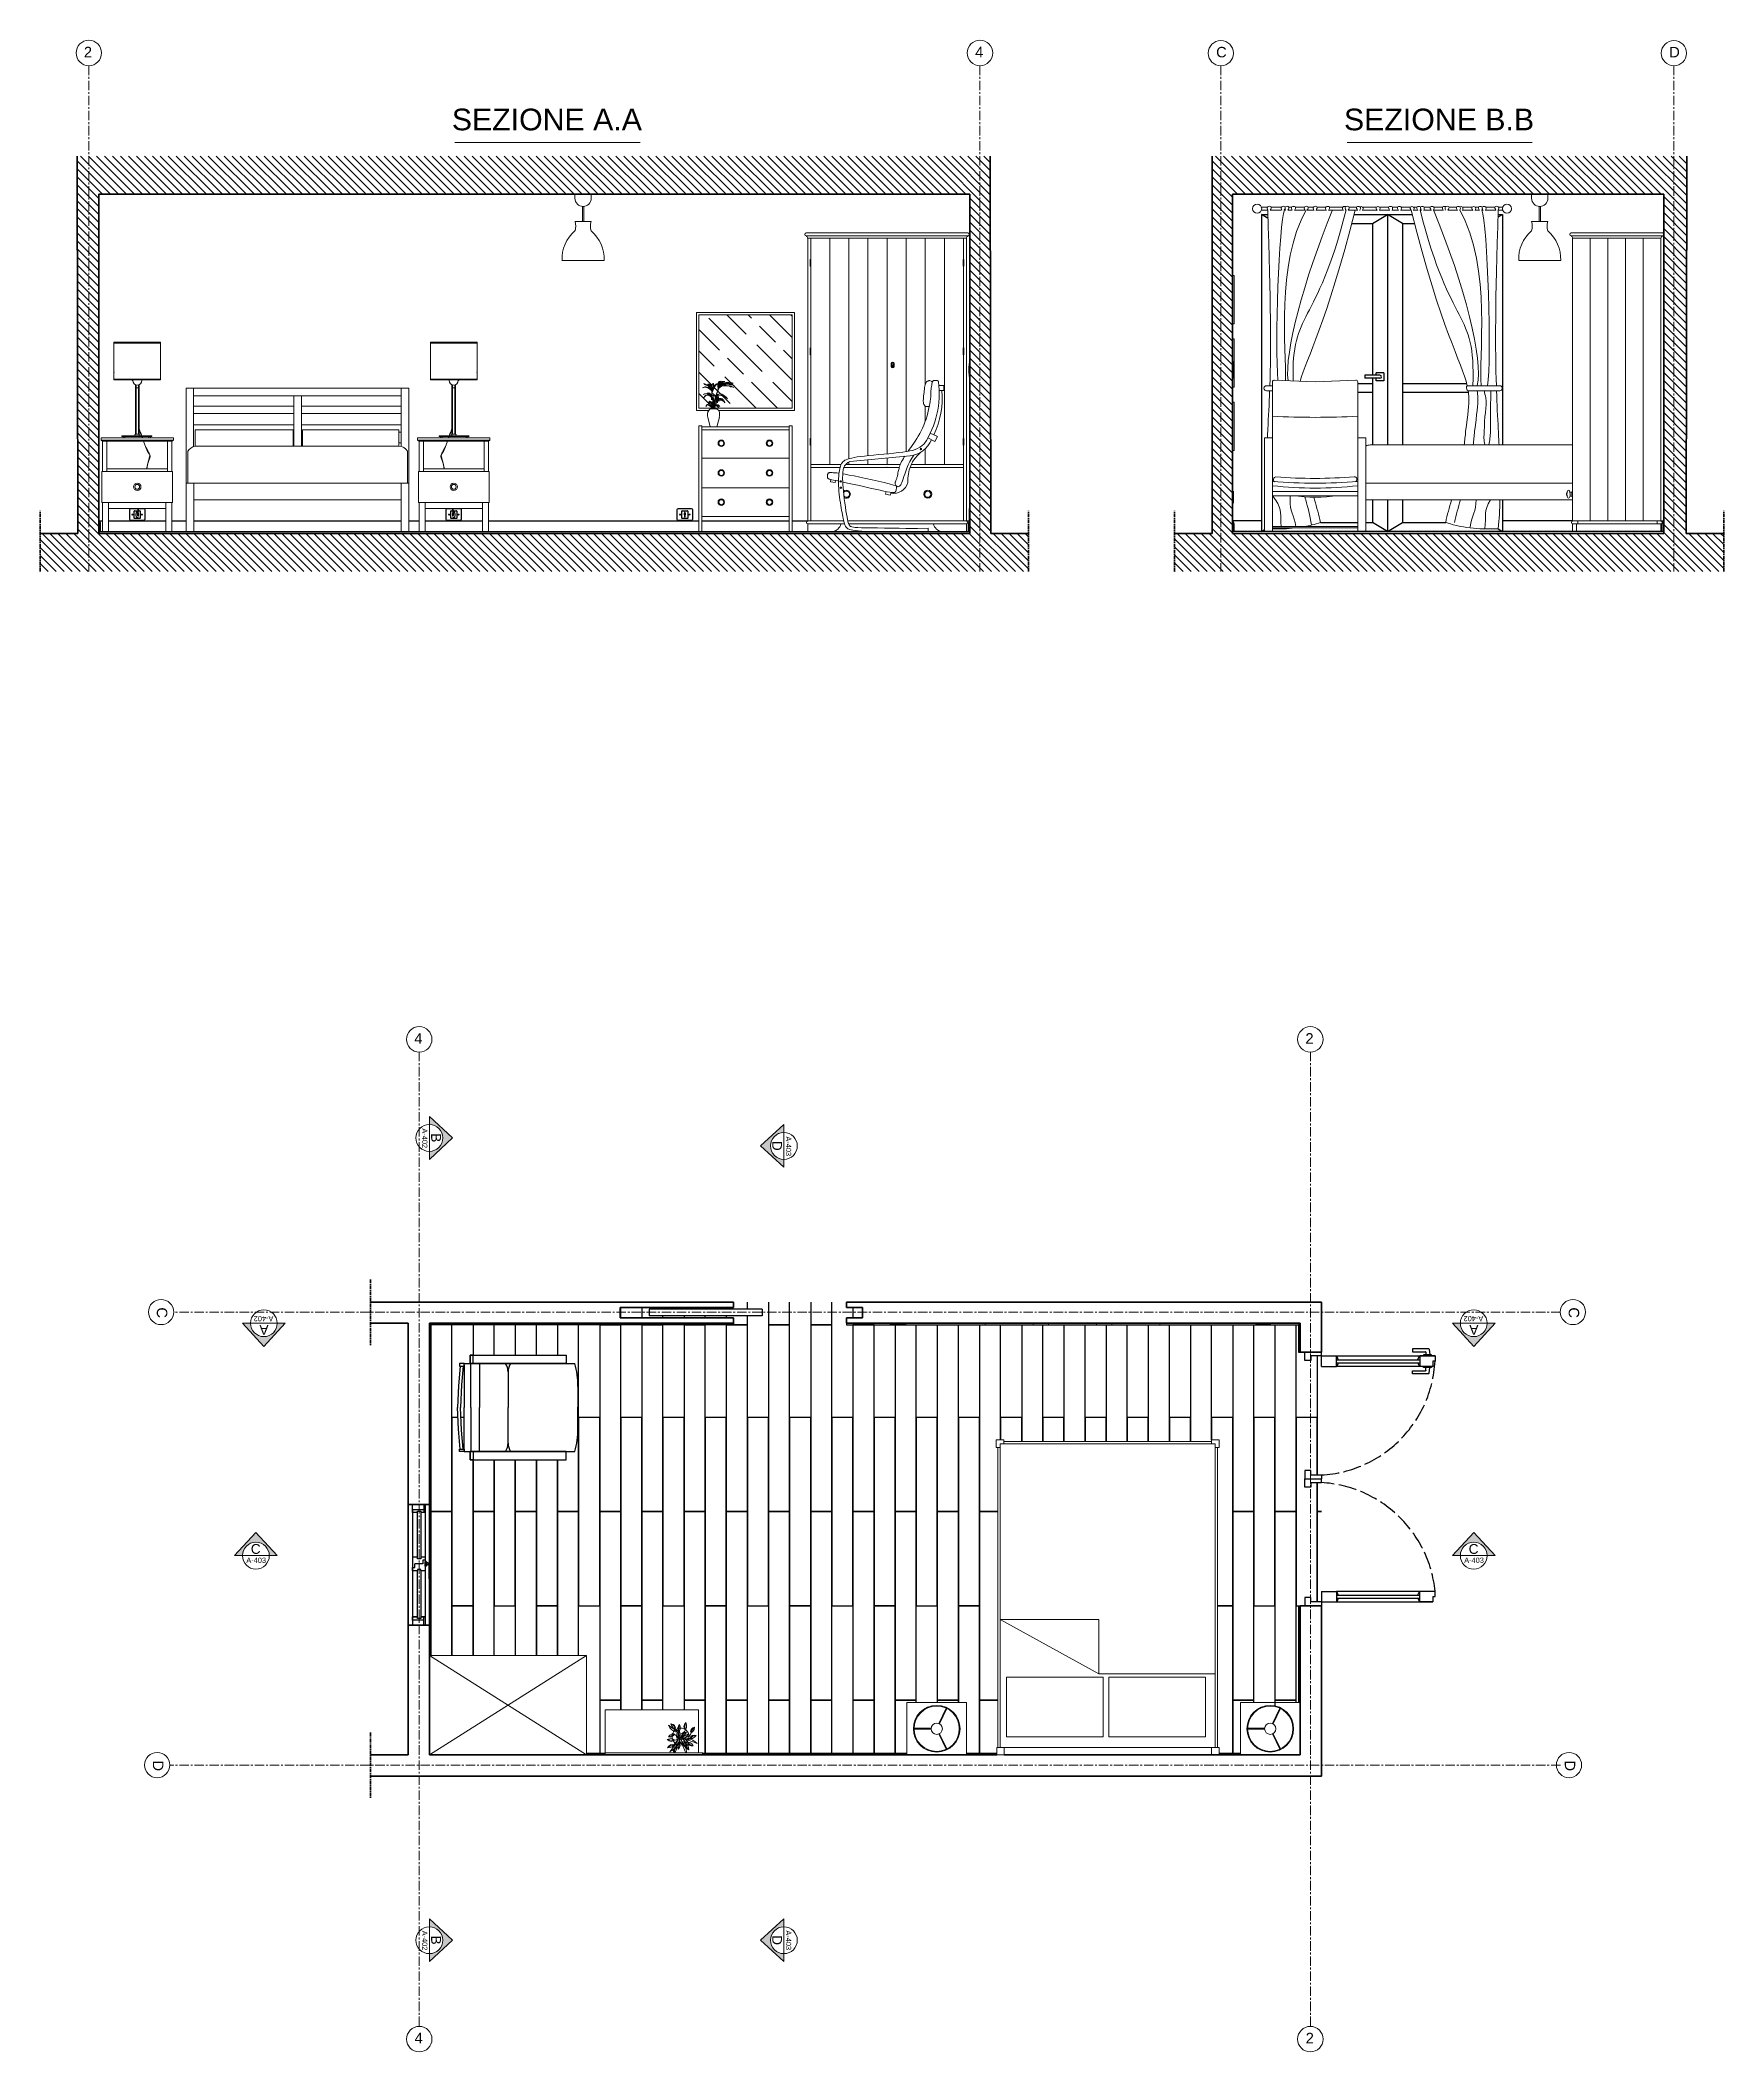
# Model space of a CAD drawing. Header units: inches. Extents: x 5820 to 9019, y 1381 to 2716.
# Drawn here: x 5820 to 6937, y 1381 to 2716 of the extents above; entities that cross this region are included whole.
import ezdxf
from ezdxf.enums import TextEntityAlignment as Align

# ---------------------------------------------------------------- set-up
doc = ezdxf.new("R2010")
doc.units = ezdxf.units.IN
doc.header["$MEASUREMENT"] = 0
doc.linetypes.add('ACAD_ISO02W100', pattern=[15, 12, -3])
doc.linetypes.add('CENTERX2', pattern=[4, 2.5, -0.5, 0.5, -0.5])
for name, color, linetype, lineweight in [('A-DOOR-FULL', 4, 'Continuous', 25), ('A-FURN', 9, 'Continuous', 18), ('A-GLAZ-FULL', 140, 'Continuous', 25), ('A-WALL-FULL', 7, 'Continuous', 35), ('G-ANNO-DIM', 3, 'Continuous', 18)]:
    doc.layers.add(name, color=color, linetype=linetype, lineweight=lineweight)
doc.layers.add('ACCESSORI', color=2, linetype='Continuous')
doc.layers.add('PAVIMENTAZIONE', color=1, linetype='Continuous')
doc.styles.add('ARIAL', font='Arial.ttf')
doc.styles.add('underline', font='Arial.ttf')

msp = doc.modelspace()

# ---------------------------------------------------------------- texts
at = {"layer": 'G-ANNO-DIM', "style": 'underline'}
for s, p in [('SEZIONE A.A', (6093, 2655.8)), ('SEZIONE B.B', (6684.9, 2655.8))]:
    msp.add_text(s, height=14.381, dxfattribs=at).set_placement(p)
at = {"layer": 'G-ANNO-DIM', "linetype": 'CENTERX2', "ltscale": 5, "style": 'ARIAL'}
for tag, p, height in [('2', (5848.9, 2704.2), 6.99), ('4', (6440.2, 2704.2), 6.99), ('C', (6600.1, 2704.2), 6.93), ('D', (6900.7, 2704.2), 6.93), ('4', (6068.1, 2049.9), 6.99), ('2', (6659.3, 2049.9), 6.99), ('4', (6068.3, 1386.8), 6.99), ('2', (6659.5, 1386.8), 6.99)]:
    msp.add_attdef(tag, p, '', height=height, dxfattribs=at)
for tag, p in [('C', (5897.3, 1875)), ('C', (6834, 1875)), ('D', (5894.7, 1574.4)), ('D', (6831.4, 1574.4))]:
    msp.add_attdef(tag, p, '', height=6.93, rotation=270, dxfattribs=at)

# ---------------------------------------------------------------- blocks, each defined once
blk = doc.blocks.new('A$C7B0B1320')
h = blk.add_hatch(color=256)
h.dxf.hatch_style = 1
h.paths.add_polyline_path([(0, 17.8), (10.6, 17.8, -1), (46.2, 17.8), (56.8, 17.8), (28.4, 48.7)])
for p, q in [((0, 17.8), (28.4, 48.7)), ((56.8, 17.8), (28.4, 48.7)), ((10.6, 17.8), (0, 17.8)), ((10.6, 17.8), (46.2, 17.8)), ((46.2, 17.8), (56.8, 17.8))]:
    blk.add_line(p, q)
blk.add_circle((28.4, 17.8), 17.8)
at = {"style": 'ARIAL'}
for tag, height, p in [('A', 13, (28.2, 26.7)), ('A-301', 7, (28.8, 11.7))]:
    blk.add_attdef(tag, text='', height=height, dxfattribs=at).set_placement(p, align=Align.MIDDLE_CENTER)

# ---------------------------------------------------------------- hatches: boundary and pattern name
at = {"layer": 'A-FURN'}
h = msp.add_hatch(dxfattribs=at)
h.set_pattern_fill('GOST_WOOD', color=256, scale=5, angle=225)
h.set_pattern_definition([(315, (7960.573, -4766.243), (-21.2132, -21.2132), [50, -10]), (315, (7946.43, -4766.243), (-21.2132, -21.2132), [30, -7.5, 15, -7.5]), (315, (7928.753, -4762.707), (-21.2132, -21.2132), [50, -10])])
h.paths.add_polyline_path([(6256.8, 2533.4), (6256.8, 2471.4), (6267.1, 2471.4), (6267.6, 2475), (6267.7, 2475.9), (6268.1, 2476.2), (6269, 2476.3), (6269, 2476.4), (6268.6, 2477.1), (6268, 2477.9), (6268, 2477.9), (6267.7, 2477.4), (6267.4, 2476.7), (6267, 2476.4), (6267, 2475.8), (6266.9, 2476.3), (6267.4, 2476.7), (6267.7, 2477.4), (6268, 2477.9), (6268.6, 2477.1), (6269.1, 2476.2), (6268.7, 2475.5), (6268.3, 2474.5), (6267.9, 2473.4), (6267.9, 2473.4), (6267.9, 2473.4), (6268.7, 2473.7), (6269.7, 2473.6), (6270.9, 2472.5), (6270.1, 2473.2), (6269.2, 2473.5), (6267.9, 2473.4), (6267.9, 2473.4), (6269, 2473.3), (6269.7, 2472.9), (6270.4, 2471.4), (6318.8, 2471.4), (6318.8, 2533.4)])
h.paths.add_polyline_path([(6271, 2485.9), (6270.9, 2485.8), (6270.9, 2485.8)], flags=16)
h.paths.add_polyline_path([(6265.4, 2478.9), (6265.4, 2478.8), (6265.4, 2479)], flags=16)
h.paths.add_polyline_path([(6269.3, 2487.7), (6268.1, 2486.7), (6267.3, 2485.6), (6266.6, 2483.9), (6266.1, 2483), (6265.7, 2482.3), (6265.6, 2481.5), (6265.6, 2481.5), (6265.6, 2481.3), (6265.5, 2482.4), (6265.2, 2483.2), (6264.4, 2483.9), (6263.4, 2484.7), (6261.9, 2485.2), (6260.9, 2485.4), (6259.4, 2485), (6260.8, 2485.7), (6261.5, 2485.7), (6263.2, 2485.2), (6264.8, 2484.2), (6264.2, 2485.3), (6263.1, 2486.3), (6261.8, 2486.8), (6260.9, 2487.2), (6260.1, 2487.8), (6261.7, 2487.2), (6262.6, 2487), (6263.6, 2486.2), (6264.1, 2485.6), (6264.9, 2484.5), (6264.3, 2485.8), (6263.8, 2486.6), (6263.5, 2487.2), (6262.9, 2487.5), (6263.7, 2487.3), (6264.1, 2487.1), (6264.8, 2486.3), (6265.2, 2485.5), (6265.4, 2484.7), (6265.6, 2483), (6265.6, 2483), (6265.5, 2485), (6265.6, 2486.3), (6265.8, 2487.1), (6266.2, 2487.6), (6266.6, 2488), (6266.6, 2487.2), (6266.3, 2486), (6265.9, 2484.4), (6265.6, 2483.6), (6265.6, 2482.9), (6265.7, 2482.8), (6265.9, 2483.7), (6266.3, 2484.9), (6266.7, 2485.9), (6267.1, 2486.6), (6267.7, 2487), (6268.8, 2487.6)], flags=16)
h.paths.add_polyline_path([(6272.7, 2476.9), (6272.8, 2476.9), (6272.7, 2476.9)], flags=16)
h.paths.add_polyline_path([(6268.7, 2480), (6268.7, 2480), (6268.7, 2479.9)], flags=16)
at = {"layer": 'A-WALL-FULL', "true_color": 0xc7c8ca}
h = msp.add_hatch(dxfattribs=at)
h.set_pattern_fill('ANSI31', color=9, scale=30, angle=270)
h.paths.add_polyline_path([(6450.2, 2638.7), (5844.5, 2638.7), (5844.9, 2388.4), (5833.3, 2388.4), (5819.9, 2388.4), (5819.9, 2363.1), (6475.7, 2363.1), (6475.7, 2388.4), (6450.7, 2388.4)])
h.paths.add_polyline_path([(6436.7, 2613.4), (6436.7, 2388.4), (5858.9, 2388.4), (5858.9, 2389.7), (5858.9, 2396.7), (5858.9, 2613.4)], flags=16)
edge = h.paths.add_edge_path(flags=0)
edge.add_spline(control_points=[(6243.3, 2396.9), (6243, 2396.9), (6242.6, 2397.2), (6242.6, 2397.6)], knot_values=[0, 0, 0, 0, 0.989949, 0.989949, 0.989949, 0.989949], degree=3, periodic=0)
edge.add_line((6242.6, 2397.6), (6242.6, 2404.9))
edge.add_line((6242.6, 2404.9), (6252.6, 2404.9))
edge.add_line((6252.6, 2404.9), (6252.6, 2396.9))
edge.add_line((6252.6, 2396.9), (6243.3, 2396.9))
edge.add_line((6243.3, 2396.9), (6117.4, 2396.7))
edge.add_line((6117.4, 2396.7), (6243, 2396.7))
h.paths.add_polyline_path([(5887.2, 2490.2), (5881.3, 2490.2, 1.155621)], flags=0)
h.paths.add_polyline_path([(6097.3, 2490.2), (6091.4, 2490.2, 1.155621)], flags=0)
h.paths.add_polyline_path([(6078.8, 2515.2), (6109.8, 2515.2), (6109.8, 2490.7), (6097.6, 2490.7), (6097.6, 2489.8), (6097.3, 2489.8), (6097.3, 2490.7), (6078.8, 2490.7)], flags=0)
edge = h.paths.add_edge_path(flags=0)
edge.add_line((6059.5, 2484.7), (6064.5, 2484.7))
edge.add_line((6064.5, 2484.7), (6064.5, 2421.7))
edge.add_line((6064.5, 2421.7), (6064.5, 2396.7))
edge.add_line((6064.5, 2396.7), (6071.3, 2396.7))
edge.add_line((6071.3, 2396.7), (6071.3, 2409))
edge.add_line((6071.3, 2409), (6070.9, 2409))
edge.add_line((6070.9, 2409), (6070.9, 2429.5))
edge.add_line((6070.9, 2429.5), (6071.3, 2429.5))
edge.add_line((6071.3, 2429.5), (6071.3, 2449.7))
edge.add_line((6071.3, 2449.7), (6070.3, 2450.2))
edge.add_line((6070.3, 2450.2), (6070.3, 2451.7))
edge.add_line((6070.3, 2451.7), (6085.6, 2451.7))
edge.add_line((6085.6, 2451.7), (6085.6, 2452.7))
edge.add_line((6085.6, 2452.7), (6084.6, 2452.7))
edge.add_line((6084.6, 2452.7), (6084.6, 2453.2))
edge.add_line((6084.6, 2453.2), (6091.3, 2453.2))
edge.add_spline(control_points=[(6091.3, 2453.2), (6091.9, 2454.7), (6092.6, 2456.5), (6093.3, 2458.5)], knot_values=[0.000013, 0.000013, 0.000013, 0.000013, 2.248222, 2.248222, 2.248222, 2.248222], degree=3, periodic=0)
edge.add_line((6093.3, 2458.5), (6093.3, 2484.9))
edge.add_line((6093.3, 2484.9), (6095.3, 2484.9))
edge.add_line((6095.3, 2484.9), (6095.3, 2454.2))
edge.add_arc((6095.3, 2453.7), 0.5, -90, 90, ccw=False)
edge.add_line((6095.3, 2453.2), (6103.6, 2453.2))
edge.add_line((6103.6, 2453.2), (6103.6, 2451.7))
edge.add_line((6103.6, 2451.7), (6118.3, 2451.7))
edge.add_line((6118.3, 2451.7), (6118.3, 2450.2))
edge.add_line((6118.3, 2450.2), (6117.4, 2449.7))
edge.add_line((6117.4, 2449.7), (6117.4, 2429.5))
edge.add_line((6117.4, 2429.5), (6117.7, 2429.5))
edge.add_line((6117.7, 2429.5), (6117.7, 2409))
edge.add_line((6117.7, 2409), (6117.4, 2389.7))
edge.add_line((6117.4, 2389.7), (6113.4, 2389.7))
edge.add_line((6113.4, 2389.7), (6113.4, 2396.7))
edge.add_line((6113.4, 2396.7), (6075.3, 2396.7))
edge.add_line((6075.3, 2396.7), (6075.3, 2409))
edge.add_line((6075.3, 2409), (6071.3, 2409))
edge.add_line((6071.3, 2409), (6071.3, 2396.7))
edge.add_line((6071.3, 2396.7), (6064.5, 2396.7))
edge.add_line((6064.5, 2396.7), (6064.5, 2421.7))
edge.add_line((6064.5, 2421.7), (6059.5, 2421.7))
edge.add_line((6059.5, 2421.7), (6059.5, 2396.7))
edge.add_line((6059.5, 2396.7), (5921.8, 2396.7))
edge.add_line((5921.8, 2396.7), (5921.8, 2421.7))
edge.add_line((5921.8, 2421.7), (5916.7, 2421.7))
edge.add_line((5916.7, 2421.7), (5916.8, 2396.7))
edge.add_line((5916.8, 2396.7), (5907.3, 2396.7))
edge.add_line((5907.3, 2396.7), (5907.3, 2389.7))
edge.add_line((5907.3, 2389.7), (5903.3, 2389.7))
edge.add_line((5903.3, 2389.7), (5903.3, 2396.7))
edge.add_line((5903.3, 2396.7), (5865.2, 2396.7))
edge.add_line((5865.2, 2396.7), (5865.2, 2389.7))
edge.add_line((5865.2, 2389.7), (5861.2, 2389.7))
edge.add_line((5861.2, 2389.7), (5861.2, 2409))
edge.add_line((5861.2, 2409), (5860.8, 2409))
edge.add_line((5860.8, 2409), (5860.8, 2429.5))
edge.add_line((5860.8, 2429.5), (5861.2, 2429.5))
edge.add_line((5861.2, 2429.5), (5861.2, 2449.7))
edge.add_line((5861.2, 2449.7), (5860.3, 2450.2))
edge.add_line((5860.3, 2450.2), (5860.3, 2451.7))
edge.add_line((5860.3, 2451.7), (5875, 2451.7))
edge.add_line((5875, 2451.7), (5875, 2452.7))
edge.add_line((5875, 2452.7), (5874, 2452.7))
edge.add_line((5874, 2452.7), (5874, 2453.2))
edge.add_line((5874, 2453.2), (5883.3, 2453.2))
edge.add_arc((5883.3, 2453.7), 0.5, 90, 270, ccw=False)
edge.add_line((5883.3, 2454.2), (5883.3, 2484.9))
edge.add_line((5883.3, 2484.9), (5885.3, 2484.9))
edge.add_line((5885.3, 2484.9), (5885.3, 2458.5))
edge.add_spline(control_points=[(5885.3, 2458.5), (5886, 2456.5), (5886.7, 2454.7), (5887.3, 2453.2)], knot_values=[0.000013, 0.000013, 0.000013, 0.000013, 2.248222, 2.248222, 2.248222, 2.248222], degree=3, periodic=0)
edge.add_line((5887.3, 2453.2), (5894, 2453.2))
edge.add_line((5894, 2453.2), (5894, 2452.7))
edge.add_line((5894, 2452.7), (5893, 2452.7))
edge.add_line((5893, 2452.7), (5893, 2451.7))
edge.add_line((5893, 2451.7), (5908.3, 2451.7))
edge.add_line((5908.3, 2451.7), (5908.3, 2450.2))
edge.add_line((5908.3, 2450.2), (5907.3, 2449.7))
edge.add_line((5907.3, 2449.7), (5907.3, 2429.5))
edge.add_line((5907.3, 2429.5), (5907.7, 2429.5))
edge.add_line((5907.7, 2429.5), (5907.7, 2409))
edge.add_line((5907.7, 2409), (5907.4, 2396.7))
edge.add_line((5907.4, 2396.7), (5916.8, 2396.7))
edge.add_line((5916.8, 2396.7), (5916.7, 2421.7))
edge.add_line((5916.7, 2421.7), (5916.7, 2484.7))
edge.add_line((5916.7, 2484.7), (5921.7, 2484.7))
edge.add_line((5921.7, 2484.7), (6059.5, 2484.7))
h.paths.add_polyline_path([(6059.5, 2479.7), (6059.5, 2446, 0.073234), (6057.6, 2446.3), (5993.2, 2446.3), (5993.2, 2446.3), (5988.3, 2446.3), (5922.7, 2446.3, 0.033067), (5921.7, 2446), (5921.7, 2479.7)], flags=0)
h.paths.add_polyline_path([(5987.8, 2455.5), (5988.2, 2455.5), (5988.2, 2457.1), (5987.8, 2457.1)], flags=0)
h.paths.add_polyline_path([(5881, 2490.7), (5881, 2489.8), (5881.3, 2489.8), (5881.3, 2490.7)], flags=0)
h.paths.add_polyline_path([(5899.8, 2515.2), (5899.8, 2514.7), (5868.8, 2514.7), (5868.8, 2515.2)], flags=0)
h.paths.add_polyline_path([(6180.6, 2588.4), (6186, 2588.4, 0.127701), (6186, 2582.1, -0.229639), (6194.6, 2562.4), (6166.6, 2562.4, -0.229639), (6175.2, 2582.1, 0.127701), (6175.2, 2588.4)], flags=0)
h.paths.add_polyline_path([(6114.5, 2450.2), (6114.5, 2449.7), (6117.4, 2449.7), (6118.3, 2450.2)], flags=0)
edge = h.paths.add_edge_path(flags=0)
edge.add_spline(control_points=[(6088, 2431.3), (6085, 2444.8), (6084.3, 2435.2), (6090.2, 2449.7)], knot_values=[3.909357, 3.909357, 3.909357, 3.909357, 30.280784, 30.280784, 30.280784, 30.280784], degree=3, periodic=0)
edge.add_spline(control_points=[(6088.2, 2431.3), (6084.5, 2446.3), (6085.5, 2435), (6090.2, 2449.7)], knot_values=[4.127704, 4.127704, 4.127704, 4.127704, 30.811741, 30.811741, 30.811741, 30.811741], degree=3, periodic=0)
edge.add_line((6088.2, 2431.3), (6088, 2431.3))
h.paths.add_polyline_path([(5904.4, 2450.2), (5904.4, 2449.7), (5907.3, 2449.7), (5908.3, 2450.2)], flags=0)
edge = h.paths.add_edge_path(flags=0)
edge.add_spline(control_points=[(5890.6, 2431.3), (5893.6, 2444.8), (5894.3, 2435.2), (5888.4, 2449.7)], knot_values=[3.909357, 3.909357, 3.909357, 3.909357, 30.280784, 30.280784, 30.280784, 30.280784], degree=3, periodic=0)
edge.add_spline(control_points=[(5890.4, 2431.3), (5894.1, 2446.3), (5893.1, 2435), (5888.4, 2449.7)], knot_values=[4.127704, 4.127704, 4.127704, 4.127704, 30.811741, 30.811741, 30.811741, 30.811741], degree=3, periodic=0)
edge.add_spline(control_points=[(5888.4, 2449.7), (5894.3, 2435.2), (5893.6, 2444.8), (5890.6, 2431.3)], knot_values=[3.909357, 3.909357, 3.909357, 3.909357, 30.280784, 30.280784, 30.280784, 30.280784], degree=3, periodic=0)
edge.add_line((5890.6, 2431.3), (5890.4, 2431.3))
edge.add_spline(control_points=[(5890.4, 2431.3), (5894.1, 2446.3), (5893.1, 2435), (5888.4, 2449.7)], knot_values=[4.127704, 4.127704, 4.127704, 4.127704, 30.811741, 30.811741, 30.811741, 30.811741], degree=3, periodic=0)
h.paths.add_polyline_path([(6096.8, 2419.3, -1), (6091.8, 2419.3, -1)], flags=0)
h.paths.add_polyline_path([(6095.9, 2419.3, -1), (6092.7, 2419.3, -1)], flags=0)
edge = h.paths.add_edge_path(flags=0)
edge.add_spline(control_points=[(6093.4, 2404.9), (6093.4, 2404.9), (6093.4, 2405), (6093.4, 2405)], knot_values=[39.851596, 39.851596, 39.851596, 39.851596, 39.887408, 39.887408, 39.887408, 39.887408], degree=3, periodic=0)
edge.add_line((6093.4, 2405), (6090.3, 2405))
edge.add_spline(control_points=[(6089.3, 2404.2), (6089.3, 2404.5), (6089.7, 2404.9), (6090, 2404.9)], knot_values=[0, 0, 0, 0, 0.989949, 0.989949, 0.989949, 0.989949], degree=3, periodic=0)
edge.add_line((6090, 2404.9), (6093.4, 2404.9))
edge = h.paths.add_edge_path(flags=0)
edge.add_spline(control_points=[(6089.3, 2397.6), (6089.3, 2397.2), (6089.7, 2396.9), (6090, 2396.9)], knot_values=[0, 0, 0, 0, 0.989949, 0.989949, 0.989949, 0.989949], degree=3, periodic=0)
edge.add_line((6090, 2396.9), (6098.6, 2396.9))
edge.add_spline(control_points=[(6098.6, 2396.9), (6099, 2396.9), (6099.3, 2397.2), (6099.3, 2397.6)], knot_values=[0, 0, 0, 0, 0.989949, 0.989949, 0.989949, 0.989949], degree=3, periodic=0)
edge.add_line((6099.3, 2397.2), (6099.3, 2397.6))
edge.add_spline(control_points=[(6099.3, 2397.6), (6099.3, 2397.2), (6099, 2396.9), (6098.6, 2396.9)], knot_values=[0, 0, 0, 0, 0.989949, 0.989949, 0.989949, 0.989949], degree=3, periodic=0)
edge.add_line((6099, 2396.9), (6089.3, 2396.9))
edge.add_line((6089.3, 2396.9), (6089.3, 2397.6))
h.paths.add_polyline_path([(6096.3, 2403.4), (6096.3, 2398.4), (6092.3, 2398.4), (6092.3, 2403.4)], flags=0)
edge = h.paths.add_edge_path(flags=0)
edge.add_ellipse((6094.3, 2400.9), major_axis=(0.05, -2.09), ratio=0.429278, start_angle=275.4074, end_angle=550.5138, ccw=False)
edge.add_ellipse((6094.3, 2400.9), major_axis=(0.05, -2.09), ratio=0.429278, start_angle=576.3121, end_angle=629.4003, ccw=False)
h.paths.add_polyline_path([(6091.5, 2400.9), (6090.9, 2400.9, 1)], flags=0)
h.paths.add_polyline_path([(6097.8, 2400.9), (6097.5, 2400.9), (6097.5, 2400.6, 2.414214), (6097.2, 2400.9, 1)], flags=0)
h.paths.add_polyline_path([(5886.7, 2419.3, -1), (5881.8, 2419.3, -1)], flags=0)
h.paths.add_polyline_path([(5885.8, 2419.3, -1), (5882.7, 2419.3, -1)], flags=0)
edge = h.paths.add_edge_path(flags=0)
edge.add_line((5903.3, 2405), (5888.9, 2405))
edge.add_spline(control_points=[(5888.6, 2404.9), (5888.9, 2404.9), (5889.3, 2404.5), (5889.3, 2404.2)], knot_values=[0, 0, 0, 0, 0.989949, 0.989949, 0.989949, 0.989949], degree=3, periodic=0)
edge.add_line((5889.3, 2404.2), (5889.3, 2396.9))
edge.add_line((5889.3, 2396.9), (5879.3, 2396.9))
edge.add_line((5879.3, 2396.9), (5879.3, 2404.9))
edge.add_line((5879.3, 2404.9), (5884.8, 2404.9))
edge.add_spline(control_points=[(5884.8, 2404.9), (5884.8, 2404.9), (5884.8, 2405), (5884.8, 2405)], knot_values=[39.876572, 39.876572, 39.876572, 39.876572, 39.912608, 39.912608, 39.912608, 39.912608], degree=3, periodic=0)
edge.add_line((5884.8, 2405), (5884.8, 2405))
edge.add_spline(control_points=[(5884.6, 2403.4), (5884.6, 2403.9), (5884.7, 2404.4), (5884.8, 2404.9)], knot_values=[39.912608, 39.912608, 39.912608, 39.912608, 40.263903, 40.263903, 40.263903, 40.263903], degree=3, periodic=0)
edge.add_line((5884.8, 2404.9), (5885.2, 2404.9))
edge.add_spline(control_points=[(5885.2, 2404.9), (5885.2, 2404.9), (5885.2, 2405), (5885.2, 2405)], knot_values=[39.851596, 39.851596, 39.851596, 39.851596, 39.887407, 39.887407, 39.887407, 39.887407], degree=3, periodic=0)
edge.add_line((5885.2, 2405), (5885.2, 2405))
edge.add_spline(control_points=[(5885, 2403.4), (5885, 2403.9), (5885.1, 2404.4), (5885.2, 2404.9)], knot_values=[39.887407, 39.887407, 39.887407, 39.887407, 40.236568, 40.236568, 40.236568, 40.236568], degree=3, periodic=0)
edge.add_line((5885.2, 2404.9), (5888.6, 2404.9))
edge.add_line((5888.6, 2404.9), (5903.3, 2405))
edge = h.paths.add_edge_path(flags=0)
edge.add_ellipse((6261.9, 2467.3), major_axis=(-6.19, 6.19), ratio=1, start_angle=213.2649, end_angle=233.8148, ccw=False)
edge.add_ellipse((6267.8, 2468.3), major_axis=(1.96, 1.96), ratio=1, start_angle=322.4223, end_angle=349.9648, ccw=False)
h.paths.add_polyline_path([(6318.8, 2471.4), (6267.4, 2471.4), (6267.2, 2471), (6268.5, 2471)], flags=0)
h.paths.add_polyline_path([(6353.5, 2394.7), (6353.7, 2394.4), (6353.6, 2394.7)], flags=0)
edge = h.paths.add_edge_path(flags=0)
edge.add_line((6263.3, 2469.9), (6263.2, 2469.9))
edge.add_ellipse((6266.1, 2467.8), major_axis=(-2.45, 2.45), ratio=1, start_angle=7.8992, end_angle=30.8632)
edge.add_ellipse((6266.1, 2467.8), major_axis=(-2.45, 2.45), ratio=1, start_angle=-21.1645, end_angle=7.8992)
h.paths.add_polyline_path([(5886.3, 2398.4), (5882.3, 2398.4), (5882.3, 2403.4), (5884.6, 2403.4), (5886.3, 2403.4)], flags=0)
edge = h.paths.add_edge_path(flags=0)
edge.add_ellipse((5884.3, 2400.9), major_axis=(-0.05, -2.09), ratio=0.429278, start_angle=-190.5138, end_angle=84.5926)
edge.add_ellipse((5884.3, 2400.9), major_axis=(-0.05, -2.09), ratio=0.429278, start_angle=-269.4003, end_angle=-216.3121)
h.paths.add_polyline_path([(5887.4, 2400.9), (5887.4, 2400.6, 2.414214), (5887.1, 2400.9, 1), (5887.7, 2400.9)], flags=0)
h = msp.add_hatch(dxfattribs=at)
h.set_pattern_fill('ANSI31', color=9, scale=30, angle=270)
h.paths.add_polyline_path([(6912.3, 2638.7), (6597.5, 2638.7), (6597.5, 2388.4), (6572.5, 2388.4), (6572.5, 2363.1), (6936.9, 2363.1), (6936.9, 2388.4), (6911.9, 2388.4)])
h.paths.add_polyline_path([(6897, 2613.4), (6897, 2388.4), (6611, 2388.4), (6611, 2389.7), (6611, 2396.7), (6611, 2397.4), (6611, 2613.4)], flags=16)
h.paths.add_polyline_path([(6896.2, 2395.3, -0.122987), (6897, 2396.7), (6895.2, 2396.7, -0.538986)], flags=16)
h.paths.add_polyline_path([(6836.6, 2410.7), (6790.1, 2410.7), (6790.1, 2396.7), (6836.6, 2396.7)], flags=0)
edge = h.paths.add_edge_path(flags=0)
edge.add_spline(control_points=[(6647.7, 2602.8), (6648.2, 2603.7), (6649.1, 2605.5), (6646.4, 2605.5), (6645.9, 2605), (6645.9, 2604.9)], knot_values=[1.977037, 1.977037, 1.977037, 1.977037, 4.358373, 6.479818, 6.83409, 6.83409, 6.83409, 6.83409], degree=3, periodic=0)
edge.add_line((6648.4, 2604.8), (6650.2, 2604.8))
edge.add_spline(control_points=[(6652.1, 2602.7), (6652.6, 2603.6), (6653.5, 2605.4), (6649.6, 2605.4), (6650.2, 2603.6), (6650.4, 2602.7)], knot_values=[0, 0, 0, 0, 2.381348, 4.502807, 6.834123, 6.834123, 6.834123, 6.834123], degree=3, periodic=0)
edge.add_line((6652.8, 2604.8), (6658.5, 2604.8))
edge.add_spline(control_points=[(6660.5, 2602.8), (6661, 2603.7), (6661.9, 2605.5), (6658.1, 2605.5), (6658.6, 2603.7), (6658.9, 2602.8)], knot_values=[0, 0, 0, 0, 2.381348, 4.502807, 6.834123, 6.834123, 6.834123, 6.834123], degree=3, periodic=0)
edge.add_line((6661.3, 2604.8), (6664.5, 2604.8))
edge.add_spline(control_points=[(6666.4, 2602.7), (6666.9, 2603.7), (6667.8, 2605.5), (6664, 2605.5), (6664.5, 2603.7), (6664.8, 2602.7)], knot_values=[0, 0, 0, 0, 2.381348, 4.502807, 6.834123, 6.834123, 6.834123, 6.834123], degree=3, periodic=0)
edge.add_line((6667.1, 2604.8), (6672.8, 2604.8))
edge.add_spline(control_points=[(6674.7, 2602.7), (6675.2, 2603.6), (6676.1, 2605.4), (6672.2, 2605.4), (6672.8, 2603.6), (6673, 2602.7)], knot_values=[0, 0, 0, 0, 2.381348, 4.502807, 6.834123, 6.834123, 6.834123, 6.834123], degree=3, periodic=0)
edge.add_line((6675.3, 2604.8), (6684.1, 2604.8))
edge.add_spline(control_points=[(6684.1, 2604.8), (6684.2, 2604.9), (6684.6, 2605.3), (6685.5, 2605.4), (6686.1, 2605.2)], knot_values=[2.047294, 2.047294, 2.047294, 2.047294, 2.331316, 4.032202, 4.032202, 4.032202, 4.032202], degree=3, periodic=0)
edge.add_spline(control_points=[(6687.7, 2602.8), (6688.1, 2603.7), (6689.1, 2605.5), (6685.2, 2605.5), (6685.7, 2603.7), (6686, 2602.8)], knot_values=[0, 0, 0, 0, 2.381348, 4.502807, 6.834123, 6.834123, 6.834123, 6.834123], degree=3, periodic=0)
edge.add_line((6688.4, 2604.8), (6693.2, 2604.8))
edge.add_spline(control_points=[(6693.9, 2602.7), (6693.4, 2603.6), (6692.5, 2605.4), (6696.4, 2605.4), (6695.8, 2603.6), (6695.5, 2602.7)], knot_values=[0, 0, 0, 0, 2.381348, 4.502807, 6.834123, 6.834123, 6.834123, 6.834123], degree=3, periodic=0)
edge.add_spline(control_points=[(6695.5, 2605.1), (6696, 2605.3), (6696.9, 2605.2), (6697.3, 2604.8), (6697.4, 2604.8)], knot_values=[2.178875, 2.178875, 2.178875, 2.178875, 3.879761, 4.032202, 4.032202, 4.032202, 4.032202], degree=3, periodic=0)
edge.add_line((6697.4, 2604.8), (6706.3, 2604.8))
edge.add_spline(control_points=[(6706.9, 2602.6), (6706.4, 2603.5), (6705.5, 2605.3), (6709.3, 2605.3), (6708.8, 2603.5), (6708.5, 2602.6)], knot_values=[0, 0, 0, 0, 2.381348, 4.502807, 6.834123, 6.834123, 6.834123, 6.834123], degree=3, periodic=0)
edge.add_line((6708.6, 2604.8), (6714.5, 2604.8))
edge.add_spline(control_points=[(6715.2, 2602.6), (6714.7, 2603.6), (6713.8, 2605.4), (6717.6, 2605.4), (6717.1, 2603.6), (6716.8, 2602.6)], knot_values=[0, 0, 0, 0, 2.381348, 4.502807, 6.834123, 6.834123, 6.834123, 6.834123], degree=3, periodic=0)
edge.add_line((6717, 2604.8), (6720.4, 2604.8))
edge.add_spline(control_points=[(6721, 2602.7), (6720.6, 2603.6), (6719.6, 2605.4), (6723.5, 2605.4), (6723, 2603.6), (6722.7, 2602.7)], knot_values=[0, 0, 0, 0, 2.381348, 4.502807, 6.834123, 6.834123, 6.834123, 6.834123], degree=3, periodic=0)
edge.add_line((6722.9, 2604.8), (6728.9, 2604.8))
edge.add_spline(control_points=[(6729.5, 2602.6), (6729, 2603.6), (6728.1, 2605.3), (6731.9, 2605.4), (6731.4, 2603.6), (6731.1, 2602.6)], knot_values=[0, 0, 0, 0, 2.381348, 4.502807, 6.834123, 6.834123, 6.834123, 6.834123], degree=3, periodic=0)
edge.add_line((6731.3, 2604.8), (6733.1, 2604.8))
edge.add_spline(control_points=[(6733.8, 2602.7), (6733.4, 2603.6), (6732.4, 2605.4), (6735.2, 2605.4), (6735.6, 2604.9), (6735.7, 2604.8)], knot_values=[1.977037, 1.977037, 1.977037, 1.977037, 4.358377, 6.479822, 6.834093, 6.834093, 6.834093, 6.834093], degree=3, periodic=0)
edge.add_spline(control_points=[(6735.7, 2604.8), (6735.7, 2604.9), (6736.1, 2605.4), (6738.8, 2605.4), (6738.2, 2603.6), (6737.9, 2602.7)], knot_values=[0, 0, 0, 0, 0.360821, 2.482266, 4.813574, 4.813574, 4.813574, 4.813574], degree=3, periodic=0)
edge.add_line((6738.2, 2604.8), (6742, 2604.8))
edge.add_spline(control_points=[(6742.8, 2602.7), (6742.3, 2603.6), (6741.4, 2605.4), (6744.1, 2605.4), (6744.6, 2604.9), (6744.6, 2604.8)], knot_values=[1.970311, 1.970311, 1.970311, 1.970311, 4.351651, 6.473096, 6.834093, 6.834093, 6.834093, 6.834093], degree=3, periodic=0)
edge.add_line((6744.6, 2604.8), (6750.4, 2604.8))
edge.add_spline(control_points=[(6750.4, 2604.8), (6750.5, 2604.9), (6750.8, 2605.3), (6751.8, 2605.4), (6752.4, 2605.2)], knot_values=[2.047294, 2.047294, 2.047294, 2.047294, 2.331316, 4.032202, 4.032202, 4.032202, 4.032202], degree=3, periodic=0)
edge.add_spline(control_points=[(6753.9, 2602.8), (6754.4, 2603.7), (6755.3, 2605.5), (6751.5, 2605.5), (6752, 2603.7), (6752.3, 2602.8)], knot_values=[0, 0, 0, 0, 2.381348, 4.502807, 6.834123, 6.834123, 6.834123, 6.834123], degree=3, periodic=0)
edge.add_line((6754.7, 2604.8), (6759.5, 2604.8))
edge.add_spline(control_points=[(6760.2, 2602.7), (6759.7, 2603.6), (6758.8, 2605.4), (6762.6, 2605.4), (6762.1, 2603.7), (6761.9, 2602.8)], knot_values=[0.08828, 0.08828, 0.08828, 0.08828, 2.46962, 4.591065, 6.834093, 6.834093, 6.834093, 6.834093], degree=3, periodic=0)
edge.add_spline(control_points=[(6761.8, 2605.1), (6762.3, 2605.3), (6764.2, 2605.1), (6763.9, 2603.6), (6763.6, 2602.8)], knot_values=[0.196134, 0.196134, 0.196134, 0.196134, 1.89702, 4.032202, 4.032202, 4.032202, 4.032202], degree=3, periodic=0)
edge.add_line((6763.6, 2604.8), (6769.8, 2604.8))
edge.add_spline(control_points=[(6770.4, 2602.6), (6769.9, 2603.6), (6769, 2605.3), (6772.9, 2605.4), (6772.3, 2603.6), (6772, 2602.6)], knot_values=[0, 0, 0, 0, 2.381348, 4.502807, 6.834123, 6.834123, 6.834123, 6.834123], degree=3, periodic=0)
edge.add_line((6772.2, 2604.8), (6774, 2604.8))
edge.add_spline(control_points=[(6774.8, 2602.7), (6774.3, 2603.6), (6773.4, 2605.4), (6776.1, 2605.4), (6776.5, 2604.9), (6776.6, 2604.8)], knot_values=[1.977037, 1.977037, 1.977037, 1.977037, 4.358377, 6.479822, 6.834093, 6.834093, 6.834093, 6.834093], degree=3, periodic=0)
edge.add_spline(control_points=[(6776.6, 2604.8), (6776.6, 2604.9), (6777, 2605.4), (6778.5, 2605.4), (6779, 2604.9), (6779, 2604.9)], knot_values=[2.094774, 2.094774, 2.094774, 2.094774, 2.455595, 4.57704, 4.813574, 4.813574, 4.813574, 4.813574], degree=3, periodic=0)
edge.add_line((6779, 2604.9), (6784.9, 2604.9))
edge.add_spline(control_points=[(6785.7, 2602.8), (6785.2, 2603.7), (6784.3, 2605.5), (6787.1, 2605.5), (6787.5, 2604.9), (6787.6, 2604.8)], knot_values=[1.854728, 1.854728, 1.854728, 1.854728, 4.236068, 6.357513, 6.834093, 6.834093, 6.834093, 6.834093], degree=3, periodic=0)
edge.add_line((6787.6, 2604.8), (6790.2, 2604.8))
edge.add_arc((6793, 2603.8), 3, 0, 160.5288, ccw=False)
edge.add_arc((6793, 2603.8), 3, -160.5288, 0, ccw=False)
edge.add_line((6790.2, 2602.8), (6787.3, 2602.8))
edge.add_spline(control_points=[(6787.3, 2602.8), (6787.3, 2601.9), (6787.3, 2601), (6787.2, 2600)], knot_values=[0, 0, 0, 0, 0.83529, 0.83529, 0.83529, 0.83529], degree=3, periodic=0)
edge.add_line((6787.2, 2600), (6790.1, 2600))
edge.add_line((6790.1, 2600), (6790.1, 2447.1))
edge.add_line((6790.1, 2447.1), (6702.3, 2447.1))
edge.add_arc((6702.7, 2440), 7.1, 92.6254, 117.4191)
edge.add_line((6699.4, 2446.3), (6699.4, 2451.9))
edge.add_line((6699.4, 2451.9), (6694.2, 2451.9))
edge.add_line((6694.2, 2451.9), (6694.2, 2389.8))
edge.add_line((6694.2, 2389.8), (6665.8, 2389.8))
edge.add_line((6665.8, 2389.8), (6637.4, 2389.8))
edge.add_line((6637.4, 2389.8), (6637.4, 2389.7))
edge.add_line((6637.4, 2389.7), (6632.2, 2389.7))
edge.add_line((6632.2, 2389.7), (6632.2, 2390.9))
edge.add_line((6632.2, 2390.9), (6630.1, 2389.7))
edge.add_line((6630.1, 2389.7), (6630.1, 2600))
edge.add_line((6630.1, 2600), (6634.4, 2600))
edge.add_spline(control_points=[(6634.4, 2600), (6634.4, 2601), (6634.4, 2601.9), (6634.3, 2602.8)], knot_values=[0, 0, 0, 0, 0.83529, 0.83529, 0.83529, 0.83529], degree=3, periodic=0)
edge.add_line((6634.3, 2602.8), (6630.1, 2602.8))
edge.add_arc((6627.3, 2603.8), 3, 180, 340.5288, ccw=False)
edge.add_arc((6627.3, 2603.8), 3, 19.4712, 180, ccw=False)
edge.add_line((6630.1, 2604.8), (6634.1, 2604.8))
edge.add_spline(control_points=[(6636.6, 2604.8), (6636.6, 2604.9), (6636.3, 2605.5), (6633.5, 2605.5), (6634.1, 2603.7), (6634.3, 2602.8)], knot_values=[0, 0, 0, 0, 0.485604, 2.607049, 4.938357, 4.938357, 4.938357, 4.938357], degree=3, periodic=0)
edge.add_spline(control_points=[(6636, 2602.8), (6636.4, 2603.5), (6636.7, 2604.3), (6636.6, 2604.8)], knot_values=[4.938357, 4.938357, 4.938357, 4.938357, 6.834093, 6.834093, 6.834093, 6.834093], degree=3, periodic=0)
edge.add_line((6636.6, 2604.8), (6643.4, 2604.8))
edge.add_spline(control_points=[(6643.6, 2602.8), (6643.3, 2603.7), (6642.8, 2605.5), (6645.5, 2605.5), (6645.9, 2605), (6645.9, 2604.9)], knot_values=[0, 0, 0, 0, 2.331308, 4.452753, 4.813574, 4.813574, 4.813574, 4.813574], degree=3, periodic=0)
edge = h.paths.add_edge_path(flags=0)
edge.add_spline(control_points=[(6645.4, 2603.1), (6645.3, 2603), (6645.3, 2602.9), (6645.3, 2602.8)], knot_values=[0, 0, 0, 0, 0.381164, 0.381164, 0.381164, 0.381164], degree=3, periodic=0)
edge.add_spline(control_points=[(6645.3, 2602.8), (6641.7, 2593), (6638.9, 2512.8), (6641.1, 2490)], knot_values=[0.381164, 0.381164, 0.381164, 0.381164, 39.259252, 39.259252, 39.259252, 39.259252], degree=3, periodic=0)
edge.add_line((6641.1, 2490), (6655.8, 2489.4))
edge.add_spline(control_points=[(6655.8, 2489.4), (6660.1, 2504.4), (6672.1, 2525.1), (6690, 2594)], knot_values=[1.543447, 1.543447, 1.543447, 1.543447, 39.149156, 39.149156, 39.149156, 39.149156], degree=3, periodic=0)
edge.add_spline(control_points=[(6690, 2594), (6690.5, 2596), (6691.1, 2598), (6691.6, 2600)], knot_values=[0.474736, 0.474736, 0.474736, 0.474736, 1.543447, 1.543447, 1.543447, 1.543447], degree=3, periodic=0)
edge.add_line((6691.6, 2600), (6713.8, 2600))
edge.add_line((6713.8, 2600), (6730.1, 2600))
edge.add_spline(control_points=[(6730.1, 2600), (6749.5, 2523.9), (6762.2, 2503.6), (6766.3, 2487.9)], knot_values=[0.474736, 0.474736, 0.474736, 0.474736, 40.382641, 40.382641, 40.382641, 40.382641], degree=3, periodic=0)
edge.add_spline(control_points=[(6766.3, 2487.9), (6766.4, 2487.4), (6766.6, 2486.9), (6766.7, 2486.4)], knot_values=[40.382641, 40.382641, 40.382641, 40.382641, 41.667504, 41.667504, 41.667504, 41.667504], degree=3, periodic=0)
edge.add_line((6766.7, 2486.4), (6770.3, 2486.4))
edge.add_spline(control_points=[(6770.4, 2486.6), (6772.4, 2537.4), (6756.2, 2522.4), (6736.2, 2600)], knot_values=[0.508457, 0.508457, 0.508457, 0.508457, 41.667504, 41.667504, 41.667504, 41.667504], degree=3, periodic=0)
edge.add_line((6736.2, 2600), (6777.1, 2600))
edge.add_spline(control_points=[(6777.1, 2600), (6776.8, 2601.4), (6776.6, 2602.4), (6776.3, 2603.1)], knot_values=[0, 0, 0, 0, 2.890109, 2.890109, 2.890109, 2.890109], degree=3, periodic=0)
edge.add_line((6776.4, 2602.8), (6776.4, 2602.8))
edge.add_spline(control_points=[(6776.3, 2603.1), (6776.6, 2602.4), (6776.8, 2601.4), (6777.1, 2600)], knot_values=[0, 0, 0, 0, 2.890109, 2.890109, 2.890109, 2.890109], degree=3, periodic=0)
edge.add_spline(control_points=[(6777.1, 2600), (6780.5, 2581.7), (6782.9, 2501.6), (6780.1, 2486.4)], knot_values=[2.890109, 2.890109, 2.890109, 2.890109, 41.667504, 41.667504, 41.667504, 41.667504], degree=3, periodic=0)
edge.add_line((6780.1, 2486.4), (6788.2, 2486.4))
edge.add_arc((6788.2, 2484.7), 1.71, -90, 90, ccw=False)
edge.add_line((6788.2, 2483), (6782.3, 2483))
edge.add_spline(control_points=[(6782.3, 2483), (6782.4, 2481.5), (6782.3, 2483), (6782, 2465.2), (6782.2, 2456.1)], knot_values=[44.645002, 44.645002, 44.645002, 44.645002, 48.4234, 61.077105, 61.077105, 61.077105, 61.077105], degree=3, periodic=0)
edge.add_line((6782.3, 2483), (6767.3, 2483))
edge.add_spline(control_points=[(6767.3, 2483), (6767.4, 2482.6), (6767.4, 2482.3), (6767.5, 2481.9)], knot_values=[44.645002, 44.645002, 44.645002, 44.645002, 45.58366, 45.58366, 45.58366, 45.58366], degree=3, periodic=0)
edge.add_line((6767.5, 2481.9), (6723.8, 2481.9))
edge.add_line((6723.8, 2481.9), (6723.8, 2594))
edge.add_line((6723.8, 2594), (6713.8, 2600))
edge.add_line((6713.8, 2600), (6703.8, 2594))
edge.add_line((6703.8, 2594), (6703.8, 2493.3))
edge.add_line((6703.8, 2493.3), (6706.2, 2493.3))
edge.add_line((6706.2, 2493.3), (6706.2, 2494.9))
edge.add_line((6706.2, 2494.9), (6711.4, 2494.9))
edge.add_line((6711.4, 2494.9), (6711.4, 2489.7))
edge.add_line((6711.4, 2489.7), (6706.2, 2489.7))
edge.add_line((6706.2, 2489.7), (6706.2, 2491.3))
edge.add_line((6706.2, 2491.3), (6703.8, 2491.3))
edge.add_line((6703.8, 2491.3), (6703.8, 2481.9))
edge.add_line((6703.8, 2481.9), (6694.2, 2481.9))
edge.add_line((6694.2, 2481.9), (6694.2, 2414.8))
edge.add_line((6694.2, 2414.8), (6694.2, 2392))
edge.add_line((6694.2, 2392), (6665.8, 2392))
edge.add_line((6665.8, 2392), (6652.4, 2392))
edge.add_spline(control_points=[(6652.4, 2392), (6649.3, 2391.6), (6646.3, 2391.5), (6643.3, 2391.4)], knot_values=[9.003764, 9.003764, 9.003764, 9.003764, 17.851213, 17.851213, 17.851213, 17.851213], degree=3, periodic=0)
edge.add_spline(control_points=[(6643.3, 2391.4), (6641.3, 2391.4), (6639.4, 2391.4), (6637.4, 2391.4)], knot_values=[3.086441, 3.086441, 3.086441, 3.086441, 9.003764, 9.003764, 9.003764, 9.003764], degree=3, periodic=0)
edge.add_line((6637.4, 2391.4), (6637.4, 2392))
edge.add_line((6637.4, 2392), (6665.8, 2392))
edge.add_line((6665.8, 2392), (6694.2, 2392))
edge.add_line((6694.2, 2392), (6694.2, 2392.9))
edge.add_line((6694.2, 2392.9), (6643.2, 2392.9))
edge.add_spline(control_points=[(6643.2, 2392.9), (6642.5, 2401), (6644.3, 2403.3), (6639.4, 2410.7)], knot_values=[151.249177, 151.249177, 151.249177, 151.249177, 166.236183, 166.236183, 166.236183, 166.236183], degree=3, periodic=0)
edge.add_spline(control_points=[(6639.4, 2410.7), (6639.4, 2410.8), (6639.3, 2410.9), (6639.2, 2411), (6638.7, 2411.8), (6638.1, 2412.6), (6637.6, 2413.4)], knot_values=[149.43604, 149.43604, 149.43604, 149.43604, 149.660534, 149.660534, 149.660534, 151.249177, 151.249177, 151.249177, 151.249177], degree=3, periodic=0)
edge.add_line((6637.6, 2413.4), (6637.4, 2413.4))
edge.add_line((6637.4, 2413.4), (6637.4, 2416.2))
edge.add_line((6637.4, 2416.2), (6637.4, 2483))
edge.add_line((6637.4, 2483), (6633.5, 2483))
edge.add_arc((6633.5, 2484.7), 1.71, 90, 270, ccw=False)
edge.add_line((6633.5, 2486.4), (6637.4, 2486.4))
edge.add_line((6637.4, 2486.4), (6637.4, 2489))
edge.add_arc((6638.7, 2488.7), 1.36, 80.1498, 167.239, ccw=False)
edge.add_line((6639, 2490), (6641.1, 2490))
edge.add_spline(control_points=[(6641.1, 2490), (6638.9, 2512.8), (6641.7, 2593), (6645.3, 2602.8)], knot_values=[0.381164, 0.381164, 0.381164, 0.381164, 39.259252, 39.259252, 39.259252, 39.259252], degree=3, periodic=0)
edge.add_line((6645.3, 2602.8), (6645.3, 2602.8))
h.paths.add_polyline_path([(6611, 2504.1, -0.096955), (6611, 2489.7)], flags=16)
h.paths.add_polyline_path([(6692.6, 2490, -0.065937), (6693, 2490.1)], flags=0)
h.paths.add_polyline_path([(6814.8, 2588.4), (6820.1, 2588.4, 0.127701), (6820.1, 2582.1, -0.229639), (6828.8, 2562.4), (6800.8, 2562.4, -0.229639), (6809.4, 2582.1, 0.127701), (6809.4, 2588.4)], flags=0)
h.paths.add_polyline_path([(6835.6, 2587.7), (6896.2, 2587.7, -0.822183), (6896.2, 2585.7, 0.245691), (6895.2, 2584.2), (6895.2, 2396.7), (6892.7, 2396.7), (6892.7, 2394.7), (6895.2, 2394.7), (6895.2, 2389.7), (6839.1, 2389.7), (6836.6, 2389.7), (6836.6, 2394.7, -0.822183), (6836.6, 2396.7), (6848.3, 2396.7), (6848.3, 2411.3), (6848.3, 2584.2), (6836.6, 2584.2, 0.24569), (6835.6, 2585.7, -0.822185)], flags=0)
h.paths.add_polyline_path([(6639.8, 2425.8, 0.039092), (6689.6, 2425.8), (6689.6, 2425.8), (6689.6, 2425.8, 0.001737), (6691.8, 2426, -0.672224), (6692.8, 2422.7, -0.018851), (6665.8, 2421.7, -0.01885), (6638.8, 2422.7, -0.712478)], flags=0)
edge = h.paths.add_edge_path(flags=0)
edge.add_spline(control_points=[(6664.8, 2412.5), (6665, 2411.9), (6665.2, 2411.3), (6665.4, 2410.7), (6665.4, 2410.7), (6665.4, 2410.7), (6665.4, 2410.7)], knot_values=[149.377285, 149.377285, 149.377285, 149.377285, 151.243054, 151.243054, 151.243054, 151.249177, 151.249177, 151.249177, 151.249177], degree=3, periodic=0)
edge.add_spline(control_points=[(6665.4, 2410.7), (6666.9, 2405.6), (6668.2, 2400.7), (6669.3, 2395.7)], knot_values=[151.249177, 151.249177, 151.249177, 151.249177, 167.116423, 167.116423, 167.116423, 167.116423], degree=3, periodic=0)
edge.add_spline(control_points=[(6669.3, 2395.7), (6667.2, 2395), (6665.3, 2394.4), (6663.3, 2393.9)], knot_values=[27.832006, 27.832006, 27.832006, 27.832006, 32.770526, 32.770526, 32.770526, 32.770526], degree=3, periodic=0)
edge.add_spline(control_points=[(6663.3, 2393.9), (6662.3, 2400.7), (6661, 2405.6), (6659.5, 2410.7)], knot_values=[151.249177, 151.249177, 151.249177, 151.249177, 167.116423, 167.116423, 167.116423, 167.116423], degree=3, periodic=0)
edge.add_spline(control_points=[(6659.5, 2410.7), (6659.5, 2410.7), (6659.5, 2410.7), (6659.5, 2410.7), (6659.3, 2411.4), (6659.1, 2412), (6658.9, 2412.7)], knot_values=[149.168044, 149.168044, 149.168044, 149.168044, 149.174167, 149.174167, 149.174167, 151.249177, 151.249177, 151.249177, 151.249177], degree=3, periodic=0)
edge.add_arc((6666, 2535.7), 123.2, 266.6789, 269.4584)
h.paths.add_polyline_path([(6611.3, 2416.4), (6611.3, 2408.4), (6611, 2408.4), (6611, 2416.4)], flags=0)
h.paths.add_polyline_path([(6833.2, 2416.5, 0.356998), (6833.2, 2412.4, -0.176871)], flags=0)
h.paths.add_polyline_path([(6834.6, 2416.5, -0.029005), (6834.8, 2415.9, 0.145458), (6836, 2415.9), (6836.6, 2415.9), (6836.6, 2413), (6836, 2413), (6836, 2413, 0.144559), (6834.8, 2413, -0.027569), (6834.6, 2412.4, -0.807664), (6833.2, 2412.4, -0.178679), (6833.2, 2416.5, -0.834643)], flags=0)

# ---------------------------------------------------------------- linework, layer by layer
for p, q in [((6105.7, 1836.8), (6105.7, 1837.8)), ((6111.4, 1837.8), (6111.4, 1808.6)), ((6130.3, 1832.3), (6130.3, 1808.6)), ((6176.6, 1822.6), (6176.6, 1808.3)), ((6111.4, 1779.3), (6111.4, 1808.6)), ((6130.3, 1784.9), (6130.3, 1808.6)), ((6176.6, 1794.5), (6176.6, 1808.9)), ((6105.7, 1780.3), (6105.7, 1779.3))]:
    msp.add_line(p, q)
for points in [[(6168.8, 1843.3), (6168.8, 1837.8), (6105.1, 1837.8), (6105.1, 1843.3)], [(6105.1, 1843.3), (6105.1, 1837.8), (6107.1, 1837.8), (6107.1, 1843.3)], [(6098.2, 1837.8), (6098.2, 1836.1), (6101.1, 1836.1), (6101.1, 1837.8)], [(6098.2, 1779.3), (6098.2, 1781), (6101.1, 1781), (6101.1, 1779.3)], [(6168.8, 1773.9), (6168.8, 1779.3), (6105.1, 1779.3), (6105.1, 1773.9)], [(6105.1, 1773.9), (6105.1, 1779.3), (6107.1, 1779.3), (6107.1, 1773.9)]]:
    msp.add_lwpolyline(points, close=True)
for points in [[(6098.5, 1836.1), (6097.4, 1823), (6096.7, 1808.6)], [(6100.5, 1836.1), (6099.4, 1823.7), (6098.8, 1808.6)], [(6101.1, 1837.8), (6174.6, 1837.8)], [(6101.1, 1836.8), (6101.1, 1808.6)], [(6105.7, 1808.6), (6105.7, 1836.8)], [(6098.5, 1781), (6097.4, 1794.1), (6096.7, 1808.6)], [(6100.5, 1781), (6099.4, 1793.5), (6098.8, 1808.6)], [(6101.1, 1780.3), (6101.1, 1808.6)], [(6105.7, 1808.6), (6105.7, 1780.3)], [(6101.1, 1779.3), (6174.6, 1779.3)]]:
    msp.add_lwpolyline(points)
for centre, radius, start, end in [((6119, 1831.8), 11.4, 2.4424, 32.1138), ((6141.7, 1831.8), 11.4, 147.8862, 177.5576), ((6128, 1823.9), 48.6, 358.4433, 16.5879), ((6128, 1793.2), 48.6, 343.4121, 1.5567), ((6119, 1785.4), 11.4, 327.8862, 357.5576), ((6141.7, 1785.4), 11.4, 182.4424, 212.1138)]:
    msp.add_arc(centre, radius, start, end)
at = {"layer": 'A-DOOR-FULL'}
for p, q in [((6630.1, 2600), (6630.1, 2389.7)), ((6630.1, 2600), (6634.4, 2600)), ((6634.5, 2597.4), (6630.1, 2600)), ((6691.6, 2600), (6713.8, 2600)), ((6713.8, 2600), (6730.1, 2600)), ((6787.2, 2598.3), (6790.1, 2600)), ((6787.2, 2600), (6790.1, 2600)), ((6790.1, 2600), (6790.1, 2447.1)), ((6694.2, 2487.9), (6703.8, 2487.9)), ((6703.8, 2481.9), (6694.2, 2481.9)), ((6723.8, 2487.9), (6766.3, 2487.9)), ((6767.5, 2481.9), (6723.8, 2481.9)), ((6790.1, 2410.7), (6790.1, 2389.7)), ((6669.3, 2395.7), (6694.2, 2395.7)), ((6699.4, 2395.7), (6703.8, 2395.7)), ((6723.8, 2395.7), (6752.4, 2395.7)), ((6787.3, 2391.4), (6790.1, 2389.7)), ((6299, 1873.9), (6223.9, 1873.9)), ((6223.9, 1873.9), (6223.9, 1869.4)), ((6299, 1869.4), (6223.9, 1869.4)), ((6299, 1873.9), (6299, 1869.4)), ((6658.9, 1839.8), (6658.9, 1845.3)), ((6658.9, 1845.3), (6669.9, 1845.3)), ((6669.9, 1842.8), (6662.9, 1842.8)), ((6662.9, 1842.8), (6662.9, 1839.8)), ((6669.9, 1842.8), (6745.3, 1842.8)), ((6662.9, 1839.8), (6658.9, 1839.8)), ((6679.9, 1840.3), (6735.3, 1840.3)), ((6679.9, 1838.3), (6735.3, 1838.3)), ((6743.8, 1835.8), (6679.9, 1835.8)), ((6662.9, 1766.7), (6658.9, 1766.7)), ((6658.9, 1766.7), (6658.9, 1761.2)), ((6662.9, 1763.7), (6662.9, 1766.7)), ((6669.9, 1763.7), (6662.9, 1763.7)), ((6658.9, 1755.7), (6658.9, 1761.2)), ((6658.9, 1761.2), (6669.9, 1761.2)), ((6658.9, 1761.2), (6669.9, 1761.2)), ((6662.9, 1755.7), (6658.9, 1755.7)), ((6669.9, 1758.7), (6662.9, 1758.7)), ((6662.9, 1758.7), (6662.9, 1755.7)), ((6662.9, 1682.6), (6658.9, 1682.6)), ((6658.9, 1682.6), (6658.9, 1677.1)), ((6662.9, 1679.6), (6662.9, 1682.6)), ((6745.3, 1686.6), (6679.9, 1686.6)), ((6679.9, 1684.1), (6735.3, 1684.1)), ((6679.9, 1682.1), (6735.3, 1682.1)), ((6743.8, 1683.1), (6745.3, 1683.1)), ((6658.9, 1677.1), (6669.9, 1677.1)), ((6669.9, 1679.6), (6662.9, 1679.6)), ((6669.9, 1679.6), (6743.8, 1679.6))]:
    msp.add_line(p, q, dxfattribs=at)
for points in [[(6690, 2594), (6703.8, 2594)], [(6703.8, 2594), (6713.8, 2600)], [(6703.8, 2594), (6703.8, 2493.3)], [(6713.8, 2600), (6713.8, 2447.1)], [(6723.8, 2594), (6713.8, 2600)], [(6723.8, 2594), (6723.8, 2447.1)], [(6723.8, 2594), (6731.6, 2594)], [(6703.8, 2491.3), (6703.8, 2447.1)], [(6713.8, 2493.2), (6713.8, 2489.7)], [(6703.8, 2410.7), (6703.8, 2395.7)], [(6713.8, 2410.7), (6713.8, 2389.7)], [(6723.8, 2410.7), (6723.8, 2395.7)], [(6611, 2397.4), (6611, 2396.7)], [(6630.1, 2389.7), (6632.2, 2390.9)], [(6713.8, 2389.7), (6703.8, 2395.7)], [(6713.8, 2389.7), (6723.8, 2395.7)], [(6669.9, 1842.8), (6669.9, 1845.3)], [(6669.9, 1835.8), (6669.9, 1842.8)], [(6669.9, 1835.8), (6679.9, 1835.8), (6679.9, 1842.8)], [(6681.1, 1840.3), (6681.1, 1840.5), (6680.1, 1842.8)], [(6734, 1840.3), (6734, 1840.5), (6735, 1842.8)], [(6745.3, 1842.8), (6735.3, 1842.8)], [(6735.3, 1842.8), (6735.3, 1835.8)], [(6737.7, 1842.8), (6740.3, 1842.8)], [(6745.3, 1842.8), (6745.3, 1839.3), (6743.8, 1839.3), (6743.8, 1835.8)], [(6745.3, 1842.8), (6745.3, 1839.3)], [(6681.1, 1838.3), (6681.1, 1838.1), (6680.1, 1835.8)], [(6734, 1838.3), (6734, 1838.1), (6735, 1835.8)], [(6669.9, 1763.7), (6669.9, 1761.2)], [(6669.9, 1758.7), (6669.9, 1761.2)], [(6669.9, 1686.6), (6669.9, 1679.6)], [(6669.9, 1686.6), (6679.9, 1686.6), (6679.9, 1679.6)], [(6681.1, 1684.1), (6681.1, 1684.3), (6680.1, 1686.6)], [(6681.1, 1682.1), (6681.1, 1681.9), (6680.1, 1679.6)], [(6734, 1684.1), (6734, 1684.3), (6735, 1686.6)], [(6734, 1682.1), (6734, 1681.9), (6735, 1679.6)], [(6735.3, 1679.6), (6735.3, 1686.6)], [(6743.8, 1683.1), (6743.8, 1679.6)], [(6745.3, 1683.1), (6745.3, 1686.6)], [(6669.9, 1679.6), (6669.9, 1677.1)], [(6743.8, 1679.6), (6735.3, 1679.6)], [(6737.7, 1679.6), (6740.3, 1679.6)]]:
    msp.add_lwpolyline(points, dxfattribs=at)
at = {"layer": 'A-DOOR-FULL', "linetype": 'ACAD_ISO02W100'}
for centre, radius, start, end in [((6665.6, 1843.5), 79.8, 273.071, 357.0359), ((6665.4, 1678.5), 80.4, 5.8123, 86.7958)]:
    msp.add_arc(centre, radius, start, end, dxfattribs=at)
at = {"layer": 'A-FURN', "color": 5}
for p, q in [((6630.1, 2604.8), (6634.1, 2604.8)), ((6634.3, 2602.8), (6630.1, 2602.8)), ((6643.3, 2602.8), (6636, 2602.8)), ((6636.6, 2604.8), (6643.4, 2604.8)), ((6646.1, 2602.8), (6645.3, 2602.8)), ((6645.9, 2604.8), (6645.9, 2604.8)), ((6650.4, 2602.8), (6647.7, 2602.8)), ((6648.4, 2604.8), (6650.2, 2604.8)), ((6658.9, 2602.8), (6652.1, 2602.8)), ((6652.7, 2604.8), (6658.7, 2604.8)), ((6664.7, 2602.8), (6660.5, 2602.8)), ((6661.2, 2604.8), (6664.5, 2604.8)), ((6673, 2602.8), (6666.4, 2602.8)), ((6667.1, 2604.8), (6672.9, 2604.8)), ((6684.3, 2602.8), (6674.7, 2602.8)), ((6675.3, 2604.8), (6684.1, 2604.8)), ((6693.9, 2602.8), (6687.7, 2602.8)), ((6688.3, 2604.8), (6693.3, 2604.8)), ((6706.8, 2602.8), (6697.3, 2602.8)), ((6697.4, 2604.8), (6706.3, 2604.8)), ((6715.1, 2602.8), (6708.6, 2602.8)), ((6708.7, 2604.8), (6714.6, 2604.8)), ((6721, 2602.8), (6716.9, 2602.8)), ((6717, 2604.8), (6720.4, 2604.8)), ((6729.4, 2602.8), (6722.7, 2602.8)), ((6722.9, 2604.8), (6728.9, 2604.8)), ((6733.8, 2602.8), (6731.2, 2602.8)), ((6731.3, 2604.8), (6733.2, 2604.8)), ((6736.3, 2602.8), (6735.5, 2602.8)), ((6735.7, 2604.8), (6735.7, 2604.8)), ((6742.7, 2602.8), (6738, 2602.8)), ((6738.1, 2604.8), (6742.1, 2604.8)), ((6750.5, 2602.8), (6744.4, 2602.8)), ((6744.6, 2604.8), (6750.4, 2604.8)), ((6760.2, 2602.8), (6753.9, 2602.8)), ((6754.6, 2604.8), (6759.6, 2604.8)), ((6770.3, 2602.8), (6763.6, 2602.8)), ((6763.8, 2604.8), (6769.8, 2604.8)), ((6774.7, 2602.8), (6772.1, 2602.8)), ((6772.2, 2604.8), (6774.1, 2604.8)), ((6777.2, 2602.8), (6776.4, 2602.8)), ((6776.6, 2604.8), (6776.6, 2604.8)), ((6785.7, 2602.8), (6778.9, 2602.8)), ((6779, 2604.9), (6785, 2604.9)), ((6790.2, 2602.8), (6787.3, 2602.8)), ((6787.5, 2604.8), (6790.2, 2604.8))]:
    msp.add_line(p, q, dxfattribs=at)
at = {"layer": 'A-FURN'}
for p, q in [((6328.1, 2587.7), (6435.4, 2587.7)), ((6435.4, 2585.7), (6328.1, 2585.7)), ((6434.4, 2584.2), (6329.1, 2584.2)), ((6329.1, 2584.2), (6329.1, 2396.7)), ((6331.1, 2584.2), (6331.1, 2396.7)), ((6343.8, 2584.2), (6343.8, 2434.2)), ((6356.4, 2584.2), (6356.4, 2437.9)), ((6369.1, 2584.2), (6369.1, 2440)), ((6381.8, 2441.2), (6381.8, 2584.2)), ((6394.4, 2584.2), (6394.4, 2442.7)), ((6407.1, 2584.2), (6407.1, 2486.8)), ((6419.8, 2584.2), (6419.8, 2434.2)), ((6434.4, 2584.2), (6432.4, 2584.2)), ((6432.4, 2584.2), (6432.4, 2396.7)), ((6434.4, 2396.7), (6434.4, 2584.2)), ((6835.6, 2587.7), (6896.2, 2587.7)), ((6835.6, 2585.7), (6896.2, 2585.7)), ((6836.6, 2396.7), (6836.6, 2584.2)), ((6836.6, 2584.2), (6895.2, 2584.2)), ((6848.3, 2411.3), (6848.3, 2584.2)), ((6860, 2396.7), (6860, 2584.2)), ((6871.7, 2396.7), (6871.7, 2584.2)), ((6883.4, 2396.7), (6883.4, 2584.2)), ((6895.2, 2396.7), (6895.2, 2584.2)), ((6897, 2580.7), (6897, 2583.4)), ((6330.8, 2565.6), (6330.8, 2570.1)), ((6331.3, 2570.1), (6330.8, 2570.1)), ((6330.8, 2568.6), (6331.3, 2568.6)), ((6331.3, 2567.1), (6330.8, 2567.1)), ((6330.8, 2565.6), (6331.3, 2565.6)), ((6331.3, 2565.6), (6331.3, 2570.1)), ((6432.2, 2565.6), (6432.2, 2570.1)), ((6432.7, 2570.1), (6432.2, 2570.1)), ((6432.2, 2568.6), (6432.7, 2568.6)), ((6432.7, 2567.1), (6432.2, 2567.1)), ((6432.2, 2565.6), (6432.7, 2565.6)), ((6432.7, 2565.6), (6432.7, 2570.1)), ((6612, 2559.5), (6611, 2559.5)), ((6612, 2527.5), (6612, 2559.5)), ((6320.3, 2534.9), (6255.3, 2534.9)), ((6255.3, 2534.9), (6255.3, 2469.9)), ((6256.8, 2471.4), (6256.8, 2533.4)), ((6256.8, 2533.4), (6318.8, 2533.4)), ((6318.8, 2533.4), (6318.8, 2471.4)), ((6320.3, 2469.9), (6320.3, 2534.9)), ((6611, 2527.5), (6612, 2527.5)), ((5899.8, 2515.2), (5868.8, 2515.2)), ((5868.8, 2490.2), (5868.8, 2515.2)), ((5899.8, 2514.7), (5868.8, 2514.7)), ((5899.8, 2515.2), (5899.8, 2490.2)), ((6078.8, 2515.2), (6109.8, 2515.2)), ((6078.8, 2515.2), (6078.8, 2490.2)), ((6078.8, 2514.7), (6109.8, 2514.7)), ((6109.8, 2490.2), (6109.8, 2515.2)), ((6330.8, 2511.4), (6330.8, 2506.9)), ((6331.3, 2510.1), (6330.8, 2510.1)), ((6330.8, 2508.6), (6331.3, 2508.6)), ((6331.3, 2506.9), (6331.3, 2511.4)), ((6432.2, 2511.4), (6432.2, 2506.9)), ((6432.7, 2510.1), (6432.2, 2510.1)), ((6432.2, 2508.6), (6432.7, 2508.6)), ((6432.7, 2506.9), (6432.7, 2511.4)), ((6612, 2517.5), (6611, 2517.5)), ((6612, 2485.5), (6612, 2517.5)), ((6331.3, 2508.4), (6330.8, 2508.4)), ((6330.8, 2506.9), (6331.3, 2506.9)), ((6384.5, 2501.2), (6384.5, 2499.1)), ((6386.5, 2501.2), (6386.5, 2499.1)), ((6432.7, 2508.4), (6432.2, 2508.4)), ((6432.2, 2506.9), (6432.7, 2506.9)), ((5899.8, 2490.7), (5868.8, 2490.7)), ((5899.8, 2490.2), (5868.8, 2490.2)), ((5881, 2489.8), (5881.3, 2489.8)), ((5881.3, 2489.8), (5881.3, 2490.2)), ((5883.3, 2484.9), (5885.3, 2484.9)), ((5887.3, 2489.8), (5887.3, 2490.2)), ((5899.8, 2490.2), (5899.8, 2490.7)), ((5916.7, 2421.7), (5916.7, 2484.7)), ((5916.7, 2484.7), (5921.7, 2484.7)), ((6059.5, 2484.7), (5921.7, 2484.7)), ((5921.7, 2484.7), (5921.7, 2446)), ((6064.5, 2484.7), (6059.5, 2484.7)), ((6059.5, 2446), (6059.5, 2484.7)), ((6064.5, 2421.7), (6064.5, 2484.7)), ((6078.8, 2490.2), (6078.8, 2490.7)), ((6078.8, 2490.7), (6109.8, 2490.7)), ((6078.8, 2490.2), (6109.8, 2490.2)), ((6091.3, 2489.8), (6091.3, 2490.2)), ((6095.3, 2484.9), (6093.3, 2484.9)), ((6097.3, 2489.8), (6097.3, 2490.2)), ((6097.6, 2489.8), (6097.3, 2489.8)), ((6611, 2485.5), (6612, 2485.5)), ((5921.7, 2479.7), (6059.5, 2479.7)), ((5921.7, 2472.9), (5988.2, 2472.9)), ((5988.3, 2446.3), (5988.2, 2479.7)), ((5993.2, 2446.3), (5993.2, 2479.7)), ((5993.2, 2472.9), (6059.5, 2472.9)), ((6255.3, 2469.9), (6263.3, 2469.9)), ((6318.8, 2471.4), (6256.8, 2471.4)), ((6264.7, 2471), (6268.5, 2471)), ((6270.1, 2469.9), (6320.3, 2469.9)), ((6407.1, 2472.9), (6407.1, 2462.8)), ((6612, 2475.5), (6611, 2475.5)), ((6612, 2443.5), (6612, 2475.5)), ((5921.7, 2467.9), (5988.2, 2467.9)), ((5921.7, 2460.5), (5988.2, 2460.5)), ((5922.7, 2457.1), (5987.8, 2457.1)), ((5922.7, 2457.1), (5922.7, 2446.3)), ((5987.8, 2457.1), (5987.8, 2446.3)), ((5987.8, 2455.5), (5988.2, 2455.5)), ((5993.2, 2467.9), (6059.5, 2467.9)), ((5993.2, 2460.5), (6059.5, 2460.5)), ((5993.2, 2455.5), (5993.9, 2455.5)), ((5993.9, 2457.1), (6057.8, 2457.1)), ((5993.9, 2446.3), (5993.9, 2457.1)), ((6057.8, 2457.1), (6057.8, 2446.3)), ((6057.8, 2455.5), (6059.5, 2455.5)), ((6256.8, 2459.7), (6256.8, 2389.7)), ((6256.8, 2459.7), (6258.8, 2459.7)), ((6258.8, 2459.7), (6258.8, 2389.7)), ((6316.8, 2459.2), (6258.8, 2459.2)), ((6258.8, 2457.2), (6316.8, 2457.2)), ((6264.4, 2459.2), (6262.8, 2465.6)), ((6270.5, 2465.6), (6268.9, 2459.2)), ((6316.8, 2389.7), (6316.8, 2459.7)), ((6316.8, 2459.7), (6318.8, 2459.7)), ((6318.8, 2389.7), (6318.8, 2459.7)), ((5860.3, 2451.7), (5908.3, 2451.7)), ((5860.3, 2451.7), (5860.3, 2450.2)), ((5860.3, 2450.2), (5861.2, 2449.7)), ((5860.3, 2450.2), (5908.3, 2450.2)), ((5907.3, 2449.7), (5861.2, 2449.7)), ((5894, 2453.2), (5874, 2453.2)), ((5874, 2452.7), (5874, 2453.2)), ((5894, 2452.7), (5874, 2452.7)), ((5875, 2452.7), (5875, 2451.7)), ((5875, 2451.7), (5876, 2451.7)), ((5876, 2451.7), (5876, 2452.7)), ((5892, 2451.7), (5892, 2452.7)), ((5893, 2451.7), (5892, 2451.7)), ((5893, 2452.7), (5893, 2451.7)), ((5894, 2452.7), (5894, 2453.2)), ((5908.3, 2450.2), (5907.3, 2449.7)), ((5908.3, 2451.7), (5908.3, 2450.2)), ((5917.9, 2421.7), (5917.9, 2442.9)), ((5988.3, 2446.3), (5922.7, 2446.3)), ((5987.8, 2448.4), (5988.3, 2448.4)), ((5988.3, 2446.3), (5993.9, 2446.3)), ((5993.2, 2448.4), (5993.9, 2448.4)), ((6057.8, 2446.3), (5993.9, 2446.3)), ((6057.8, 2448.4), (6059.6, 2448.4)), ((6063.5, 2421.7), (6063.5, 2442.9)), ((6070.3, 2451.7), (6118.3, 2451.7)), ((6070.3, 2451.7), (6070.3, 2450.2)), ((6070.3, 2450.2), (6071.3, 2449.7)), ((6070.3, 2450.2), (6118.3, 2450.2)), ((6117.4, 2449.7), (6071.3, 2449.7)), ((6084.6, 2453.2), (6104.6, 2453.2)), ((6084.6, 2452.7), (6084.6, 2453.2)), ((6084.6, 2452.7), (6104.6, 2452.7)), ((6085.6, 2452.7), (6085.6, 2451.7)), ((6086.6, 2451.7), (6086.6, 2452.7)), ((6102.6, 2451.7), (6102.6, 2452.7)), ((6103.6, 2452.7), (6103.6, 2451.7)), ((6118.3, 2450.2), (6117.4, 2449.7)), ((6118.3, 2451.7), (6118.3, 2450.2)), ((6330.8, 2446.9), (6330.8, 2451.4)), ((6331.3, 2451.4), (6330.8, 2451.4)), ((6330.8, 2449.9), (6331.3, 2449.9)), ((6331.3, 2448.4), (6330.8, 2448.4)), ((6330.8, 2446.9), (6331.3, 2446.9)), ((6331.3, 2446.9), (6331.3, 2451.4)), ((6386.3, 2441.7), (6389.4, 2442)), ((6389.4, 2442), (6392.2, 2442.3)), ((6392.2, 2442.3), (6394.6, 2442.7)), ((6394.6, 2442.7), (6396.8, 2443.1)), ((6396.8, 2443.1), (6398.7, 2443.5)), ((6398.7, 2443.5), (6400.4, 2444.1)), ((6400.4, 2444.1), (6401.9, 2444.8)), ((6401.9, 2444.8), (6403.4, 2445.6)), ((6403.4, 2445.6), (6404.9, 2446.6)), ((6404.9, 2446.6), (6406.4, 2447.8)), ((6407.1, 2444.6), (6407.1, 2434.2)), ((6413.4, 2449.3), (6408.8, 2451.9)), ((6415.2, 2452.6), (6410.4, 2454.9)), ((6415.2, 2452.6), (6413.4, 2449.3)), ((6432.2, 2451.4), (6432.2, 2446.9)), ((6432.7, 2451.4), (6432.2, 2451.4)), ((6432.2, 2449.9), (6432.7, 2449.9)), ((6432.7, 2448.4), (6432.2, 2448.4)), ((6432.2, 2446.9), (6432.7, 2446.9)), ((6432.2, 2446.9), (6432.4, 2446.9)), ((6432.7, 2446.9), (6432.7, 2451.4)), ((6611, 2443.5), (6612, 2443.5)), ((5864.1, 2431.3), (5904.4, 2431.3)), ((6074.2, 2431.3), (6114.5, 2431.3)), ((6258.8, 2438.4), (6316.8, 2438.4)), ((6331.1, 2434.2), (6351.3, 2434.2)), ((6331.1, 2432.2), (6350.6, 2432.2)), ((6349.8, 2427.7), (6350, 2429)), ((6350, 2429), (6350.2, 2430.2)), ((6350.2, 2430.2), (6350.4, 2431.3)), ((6350.4, 2431.3), (6350.6, 2432.3)), ((6350.6, 2432.3), (6350.9, 2433.1)), ((6350.9, 2433.1), (6351.2, 2433.9)), ((6351.2, 2433.9), (6351.5, 2434.7)), ((6351.5, 2434.7), (6352, 2435.3)), ((6352, 2435.3), (6352.5, 2435.9)), ((6352.5, 2429.2), (6352.4, 2428.2)), ((6352.5, 2435.9), (6353.1, 2436.4)), ((6352.6, 2430.1), (6352.5, 2429.2)), ((6352.7, 2430.9), (6352.6, 2430.1)), ((6352.9, 2431.7), (6352.7, 2430.9)), ((6353.2, 2432.4), (6352.9, 2431.7)), ((6353.1, 2436.4), (6353.8, 2436.9)), ((6353.1, 2432.2), (6389.9, 2432.2)), ((6353.6, 2433.2), (6353.2, 2432.4)), ((6354.1, 2433.9), (6353.6, 2433.2)), ((6353.8, 2436.9), (6354.7, 2437.3)), ((6354.9, 2434.6), (6354.1, 2433.9)), ((6354.4, 2434.2), (6390.6, 2434.2)), ((6354.7, 2437.3), (6355.7, 2437.7)), ((6355.8, 2435.4), (6354.9, 2434.6)), ((6355.7, 2437.7), (6356.9, 2438.1)), ((6357.1, 2436.2), (6355.8, 2435.4)), ((6356.4, 2435.8), (6356.4, 2434.2)), ((6356.9, 2438.1), (6358.4, 2438.4)), ((6397, 2439.9), (6357.1, 2436.2)), ((6358.4, 2438.4), (6360, 2438.8)), ((6360, 2438.8), (6362, 2439.1)), ((6362, 2439.1), (6364.2, 2439.4)), ((6364.2, 2439.4), (6366.8, 2439.7)), ((6366.8, 2439.7), (6369.7, 2440)), ((6369.1, 2437.3), (6369.1, 2434.2)), ((6369.7, 2440), (6372.8, 2440.3)), ((6372.8, 2440.3), (6376.1, 2440.7)), ((6376.1, 2440.7), (6379.6, 2441)), ((6379.6, 2441), (6383, 2441.3)), ((6381.8, 2434.2), (6381.8, 2438.5)), ((6383, 2441.3), (6386.3, 2441.7)), ((6397.1, 2432.2), (6432.4, 2432.2)), ((6397.9, 2434.2), (6432.4, 2434.2)), ((5916.7, 2421.7), (5916.8, 2389.7)), ((5921.8, 2421.7), (5916.7, 2421.7)), ((6059.5, 2421.7), (5921.8, 2421.7)), ((5921.8, 2389.7), (5921.8, 2421.7)), ((6059.5, 2389.7), (6059.5, 2421.7)), ((6059.5, 2421.7), (6064.5, 2421.7)), ((6064.5, 2421.7), (6064.5, 2389.7)), ((6258.8, 2418.6), (6316.8, 2418.6)), ((6349.5, 2423.3), (6349.6, 2424.9)), ((6349.5, 2421.6), (6349.5, 2423.3)), ((6349.6, 2419.9), (6349.5, 2421.6)), ((6349.6, 2424.9), (6349.7, 2426.3)), ((6349.7, 2418.1), (6349.6, 2419.9)), ((6349.7, 2426.3), (6349.8, 2427.7)), ((6349.8, 2416.2), (6349.7, 2418.1)), ((6350, 2414.4), (6349.8, 2416.2)), ((6352.4, 2427.1), (6352.3, 2425.8)), ((6352.3, 2425.8), (6352.3, 2424.4)), ((6352.3, 2424.4), (6352.4, 2422.8)), ((6352.4, 2428.2), (6352.4, 2427.1)), ((6352.4, 2422.8), (6352.5, 2420.9)), ((6352.5, 2420.9), (6352.6, 2418.8)), ((6352.6, 2418.8), (6352.9, 2416.5)), ((6352.9, 2416.5), (6353.1, 2413.9)), ((6694.2, 2389.7), (6694.2, 2421.7)), ((6699.4, 2421.7), (6836.6, 2421.7)), ((5861.2, 2409), (5861.2, 2389.7)), ((5865.2, 2389.7), (5865.2, 2409)), ((5865.2, 2405), (5903.3, 2405)), ((5903.3, 2409), (5903.3, 2389.7)), ((5907.3, 2389.7), (5907.3, 2409)), ((6059.5, 2410.7), (5921.8, 2410.7)), ((6071.3, 2409), (6071.3, 2389.7)), ((6075.3, 2389.7), (6075.3, 2409)), ((6075.3, 2405), (6113.4, 2405)), ((6113.4, 2409), (6113.4, 2389.7)), ((6117.4, 2389.7), (6117.4, 2409)), ((6350.2, 2412.5), (6350, 2414.4)), ((6350.5, 2410.6), (6350.2, 2412.5)), ((6350.8, 2408.7), (6350.5, 2410.6)), ((6351.1, 2407), (6350.8, 2408.7)), ((6351.3, 2405.3), (6351.1, 2407)), ((6351.6, 2403.7), (6351.3, 2405.3)), ((6351.9, 2402.2), (6351.6, 2403.7)), ((6352.1, 2400.8), (6351.9, 2402.2)), ((6353.1, 2413.9), (6353.4, 2411.3)), ((6353.4, 2411.3), (6353.8, 2408.6)), ((6353.8, 2408.6), (6354.1, 2405.9)), ((6354.1, 2405.9), (6354.5, 2403.4)), ((6354.5, 2403.4), (6354.8, 2401.2)), ((6836.6, 2410.7), (6699.4, 2410.7)), ((6848.3, 2396.7), (6848.3, 2411.3)), ((5861.2, 2389.7), (5865.2, 2389.7)), ((5903.3, 2389.7), (5907.3, 2389.7)), ((6113.4, 2389.7), (6117.4, 2389.7)), ((6117.4, 2389.7), (6119, 2389.7)), ((6258.8, 2399.7), (6316.8, 2399.7)), ((6329.1, 2396.7), (6353, 2396.7)), ((6353.6, 2394.7), (6329.1, 2394.7)), ((6329.1, 2394.7), (6329.1, 2390.7)), ((6329.1, 2390.7), (6329.1, 2389.7)), ((6352.4, 2399.6), (6352.1, 2400.8)), ((6352.6, 2398.4), (6352.4, 2399.6)), ((6352.8, 2397.4), (6352.6, 2398.4)), ((6353.1, 2396.4), (6352.8, 2397.4)), ((6353.3, 2395.6), (6353.1, 2396.4)), ((6353.5, 2394.8), (6353.3, 2395.6)), ((6353.8, 2394.1), (6353.5, 2394.8)), ((6354, 2393.6), (6353.8, 2394.1)), ((6354.3, 2393.1), (6354, 2393.6)), ((6354.6, 2392.6), (6354.3, 2393.1)), ((6355, 2392.2), (6354.6, 2392.6)), ((6354.8, 2401.2), (6355.2, 2399.2)), ((6355.4, 2391.9), (6355, 2392.2)), ((6355.2, 2399.2), (6355.5, 2397.6)), ((6355.8, 2391.5), (6355.4, 2391.9)), ((6355.5, 2397.6), (6355.8, 2396.3)), ((6355.7, 2396.7), (6434.4, 2396.7)), ((6355.8, 2396.3), (6356, 2395.4)), ((6356.3, 2391.2), (6355.8, 2391.5)), ((6356, 2395.4), (6356.3, 2394.7)), ((6434.4, 2394.7), (6356.3, 2394.7)), ((6356.3, 2394.7), (6356.6, 2394.1)), ((6357, 2391), (6356.3, 2391.2)), ((6356.6, 2394.1), (6356.8, 2393.8)), ((6356.8, 2393.8), (6357, 2393.5)), ((6357, 2393.5), (6357.3, 2393.3)), ((6357.9, 2390.7), (6357, 2391)), ((6357.3, 2393.3), (6357.6, 2393.1)), ((6357.6, 2393.1), (6358, 2392.9)), ((6359, 2390.5), (6357.9, 2390.7)), ((6358, 2392.9), (6358.5, 2392.7)), ((6358.5, 2392.7), (6359.4, 2392.6)), ((6360.6, 2390.3), (6359, 2390.5)), ((6359.4, 2392.6), (6360.6, 2392.4)), ((6360.6, 2392.4), (6362.4, 2392.3)), ((6362.6, 2390.1), (6360.6, 2390.3)), ((6362.4, 2392.3), (6364.7, 2392.2)), ((6365.1, 2389.9), (6362.6, 2390.1)), ((6364.7, 2392.2), (6367.6, 2392.1)), ((6368.2, 2389.7), (6365.1, 2389.9)), ((6367.6, 2392.1), (6371.3, 2392)), ((6369.8, 2389.7), (6368.2, 2389.7)), ((6371.3, 2392), (6375.5, 2392)), ((6375.5, 2392), (6380.1, 2391.9)), ((6380.1, 2391.9), (6384.9, 2391.8)), ((6384.9, 2391.8), (6389.7, 2391.8)), ((6389.7, 2391.8), (6394.2, 2391.7)), ((6394.2, 2391.7), (6398.4, 2391.6)), ((6398.4, 2391.6), (6401.9, 2391.7)), ((6401.9, 2391.7), (6409, 2391.8)), ((6409, 2391.8), (6409, 2389.7)), ((6434.4, 2394.7), (6434.4, 2390.7)), ((6434.4, 2390.7), (6434.4, 2389.7)), ((6694.2, 2392.9), (6637.4, 2392.9)), ((6665.8, 2392), (6637.4, 2392)), ((6637.4, 2392), (6637.4, 2389.8)), ((6637.4, 2389.8), (6665.8, 2389.8)), ((6665.8, 2392), (6694.2, 2392)), ((6694.2, 2389.8), (6665.8, 2389.8)), ((6694.2, 2392), (6694.2, 2389.8)), ((6836.6, 2396.7), (6895.2, 2396.7)), ((6836.6, 2396.7), (6848.3, 2396.7)), ((6895.2, 2394.7), (6836.6, 2394.7)), ((6836.6, 2394.7), (6836.6, 2389.7)), ((6836.6, 2389.7), (6894.1, 2389.7)), ((6836.6, 2389.7), (6839.1, 2389.7)), ((6839.1, 2389.7), (6839.1, 2394.7)), ((6839.1, 2389.7), (6895.2, 2389.7)), ((6840.1, 2396.7), (6840.1, 2394.7)), ((6892.7, 2396.7), (6892.7, 2394.7)), ((6895.2, 2394.7), (6895.2, 2389.7)), ((5844.9, 2388.4), (5833.3, 2388.4)), ((6454.2, 1787.1), (6459.2, 1787.1)), ((6454.2, 1787.1), (6454.2, 1782.1)), ((6456.8, 1782.1), (6454.2, 1782.1)), ((6455.2, 1782.1), (6455.2, 1583.1)), ((6456.8, 1583.1), (6456.8, 1784.4)), ((6456.8, 1784.4), (6599.5, 1784.4)), ((6459.2, 1787.1), (6459.2, 1784.4)), ((6597, 1786.1), (6459.2, 1786.1)), ((6597, 1787.1), (6602, 1787.1)), ((6597, 1784.4), (6597, 1787.1)), ((6599.5, 1784.4), (6599.5, 1583.1)), ((6602, 1782.1), (6599.5, 1782.1)), ((6601, 1782.1), (6601, 1583.1)), ((6602, 1787.1), (6602, 1782.1)), ((6522.2, 1667.9), (6456.8, 1667.9)), ((6522.2, 1631.9), (6456.8, 1667.9)), ((6522.2, 1631.9), (6522.2, 1667.9)), ((6078.1, 1644), (6182.4, 1578.1)), ((6078.1, 1578.1), (6182.4, 1644)), ((6182.4, 1644), (6078.1, 1644)), ((6182.4, 1644), (6182.4, 1578.1)), ((6522.2, 1631.9), (6599.5, 1631.9)), ((6194.7, 1608.1), (6256.7, 1608.1)), ((6194.7, 1578.1), (6194.7, 1608.1)), ((6256.7, 1608.1), (6256.7, 1579.6)), ((6434.5, 1612.9), (6394.9, 1612.9)), ((6394.9, 1612.9), (6394.9, 1578.1)), ((6416.1, 1599), (6421, 1609.2)), ((6416.6, 1598.8), (6421.4, 1608.9)), ((6434.5, 1578.1), (6434.5, 1612.9)), ((6655.8, 1612.9), (6616.2, 1612.9)), ((6616.2, 1612.9), (6616.2, 1578.1)), ((6637.4, 1599), (6642.3, 1609.2)), ((6637.9, 1598.8), (6642.7, 1608.9)), ((6655.8, 1578.1), (6655.8, 1612.9)), ((6669.9, 1613.2), (6669.9, 1578.1)), ((6235.9, 1588.4), (6237.6, 1588.9)), ((6237.1, 1587.5), (6235.9, 1588.4)), ((6238.3, 1587.8), (6236.2, 1588.3)), ((6236.7, 1590.2), (6237.7, 1591.3)), ((6238, 1590), (6236.7, 1590.2)), ((6237.7, 1596.2), (6236.8, 1597.8)), ((6236.8, 1597.8), (6238.7, 1596.4)), ((6238.8, 1590.7), (6236.9, 1590.2)), ((6237.6, 1588.9), (6239.3, 1589)), ((6238.9, 1594.8), (6237.7, 1596.2)), ((6237.7, 1591.3), (6239.1, 1592.1)), ((6239.3, 1590.3), (6238, 1590)), ((6239.6, 1588), (6238.3, 1587.8)), ((6239.8, 1598.4), (6238.4, 1598.8)), ((6238.4, 1598.8), (6238.9, 1597.3)), ((6240.2, 1597.4), (6238.6, 1598.7)), ((6238.7, 1596.4), (6240.5, 1595.1)), ((6239.8, 1591.5), (6238.8, 1590.7)), ((6238.9, 1597.3), (6239.9, 1596)), ((6240.2, 1593.8), (6238.9, 1594.8)), ((6239.1, 1592.1), (6240.5, 1592.2)), ((6240.4, 1591.3), (6239.3, 1590.3)), ((6239.3, 1589), (6240.7, 1588.2)), ((6240.7, 1588.2), (6239.6, 1588)), ((6240.8, 1597.6), (6239.8, 1598.4)), ((6240.5, 1592.2), (6239.8, 1591.5)), ((6239.9, 1596), (6241.2, 1595.4)), ((6240.7, 1588.2), (6240.1, 1587.5)), ((6240.8, 1596.3), (6240.2, 1597.4)), ((6241.5, 1593.5), (6240.2, 1593.8)), ((6240.5, 1592.2), (6240.4, 1591.3)), ((6240.5, 1595.1), (6242.4, 1593.6)), ((6241.4, 1596.2), (6240.8, 1597.6)), ((6241.2, 1595.4), (6240.8, 1596.3)), ((6241.2, 1595.4), (6241.4, 1596.2)), ((6242.4, 1593.5), (6241.5, 1593.5)), ((6242.2, 1592.2), (6242, 1590.6)), ((6242, 1590.6), (6242.4, 1589.2)), ((6242.9, 1593.6), (6242.2, 1592.2)), ((6242.4, 1589.2), (6242.8, 1590.2)), ((6242.4, 1589.3), (6243.2, 1589.7)), ((6242.8, 1590.2), (6243.1, 1591.4)), ((6242.9, 1596), (6243.3, 1597.3)), ((6243.3, 1594.5), (6242.9, 1596)), ((6243.5, 1592.4), (6242.9, 1593.6)), ((6243.1, 1591.4), (6242.9, 1593.4)), ((6243.2, 1589.7), (6243.7, 1591.1)), ((6243.3, 1597.3), (6244.1, 1598.4)), ((6244, 1594), (6243.3, 1594.5)), ((6243.7, 1591.1), (6243.5, 1592.4)), ((6243.6, 1596.3), (6244.1, 1598.1)), ((6243.7, 1595), (6243.6, 1596.3)), ((6244, 1594), (6243.7, 1595)), ((6246, 1589.9), (6243.9, 1588.7)), ((6243.9, 1588.5), (6244.8, 1588.4)), ((6244.6, 1595.3), (6244, 1594)), ((6244.1, 1598.4), (6244.6, 1596.9)), ((6244.6, 1596.9), (6244.6, 1595.3)), ((6244.8, 1588.4), (6246.2, 1588.5)), ((6245.3, 1591.1), (6246, 1592.4)), ((6245.4, 1590.2), (6245.3, 1591.1)), ((6245.4, 1590.2), (6245.9, 1591.1)), ((6246.8, 1590.7), (6245.4, 1590.2)), ((6245.9, 1591.1), (6246.7, 1592.1)), ((6246, 1592.4), (6247.2, 1593)), ((6247.9, 1590.9), (6246, 1589.9)), ((6246.2, 1588.5), (6247.5, 1589.4)), ((6246.7, 1592.1), (6248.4, 1593.1)), ((6247.9, 1591.8), (6246.8, 1590.7)), ((6246.9, 1597), (6247.3, 1598.4)), ((6247.3, 1595.4), (6246.9, 1597)), ((6247.2, 1593), (6248.6, 1593.2)), ((6247.3, 1598.4), (6248.3, 1599.6)), ((6248.1, 1594.8), (6247.3, 1595.4)), ((6247.5, 1589.4), (6248.9, 1590.6)), ((6247.6, 1597.3), (6248.2, 1599.4)), ((6247.8, 1595.9), (6247.6, 1597.3)), ((6248, 1594.8), (6247.8, 1595.9)), ((6248.6, 1593.2), (6247.9, 1591.8)), ((6250, 1592), (6247.9, 1590.9)), ((6248.8, 1596.2), (6248, 1594.8)), ((6248.2, 1599.6), (6248.6, 1598.1)), ((6248.3, 1599.6), (6248.8, 1598)), ((6248.8, 1598), (6248.8, 1596.2)), ((6248.9, 1590.6), (6250, 1592)), ((6249.2, 1588.4), (6250.1, 1588.5)), ((6251.5, 1587.3), (6249.3, 1588.2)), ((6250.1, 1588.5), (6251.5, 1588.6)), ((6251.2, 1589), (6251.3, 1589.9)), ((6251.2, 1589), (6252, 1589.7)), ((6252.7, 1589.1), (6251.2, 1589)), ((6251.3, 1589.9), (6252.4, 1590.9)), ((6251.4, 1593.6), (6251.9, 1595)), ((6251.8, 1592.8), (6251.4, 1593.6)), ((6251.5, 1588.6), (6253, 1588)), ((6251.8, 1592.8), (6252.1, 1593.8)), ((6253, 1593.6), (6251.8, 1592.8)), ((6251.9, 1595), (6252.8, 1596)), ((6252, 1589.7), (6253, 1590.5)), ((6252.1, 1593.8), (6252.6, 1595)), ((6252.4, 1590.9), (6253.7, 1591.2)), ((6252.6, 1595), (6253.9, 1596.4)), ((6254, 1589.9), (6252.7, 1589.1)), ((6252.8, 1596), (6254.1, 1596.5)), ((6253.8, 1595), (6253, 1593.6)), ((6253, 1590.5), (6254.8, 1591)), ((6253, 1588), (6254.5, 1586.9)), ((6253.7, 1591.2), (6255.1, 1591)), ((6254.1, 1596.5), (6253.8, 1595)), ((6255.1, 1591), (6254, 1589.9)), ((6410.9, 1595.8), (6399.7, 1595.8)), ((6410.9, 1595.3), (6399.7, 1595.3)), ((6416.1, 1592), (6421, 1581.9)), ((6416.6, 1592.2), (6421.4, 1582.1)), ((6632.2, 1595.8), (6621, 1595.8)), ((6632.2, 1595.3), (6621, 1595.3)), ((6637.4, 1592), (6642.3, 1581.9)), ((6637.9, 1592.2), (6642.7, 1582.1)), ((6182.4, 1581), (6182.4, 1581)), ((6182.4, 1578.1), (6182.4, 1578.1)), ((6259.5, 1579.6), (6194.5, 1579.6)), ((6194.5, 1578.1), (6259.5, 1578.1)), ((6236.9, 1584), (6236.2, 1582.9)), ((6236.2, 1582.9), (6237.8, 1583)), ((6238, 1584.2), (6236.4, 1583)), ((6238, 1584.9), (6236.9, 1584)), ((6238.6, 1587.1), (6237.1, 1587.5)), ((6237.6, 1580.2), (6238.9, 1582)), ((6239.1, 1581), (6237.6, 1580.2)), ((6237.8, 1583), (6239.2, 1583.5)), ((6239.4, 1585.1), (6238, 1584.9)), ((6239.2, 1584.5), (6238, 1584.2)), ((6240.1, 1587.5), (6238.6, 1587.1)), ((6238.9, 1582), (6240.2, 1583.8)), ((6240.5, 1582.2), (6239.1, 1581)), ((6239.2, 1583.5), (6240.2, 1584.6)), ((6240.2, 1584.6), (6239.2, 1584.5)), ((6240.2, 1584.6), (6239.4, 1585.1)), ((6240.3, 1582), (6240.1, 1580.7)), ((6240.1, 1580.7), (6240.4, 1579.6)), ((6240.2, 1583.8), (6241.7, 1585.7)), ((6241.2, 1583.2), (6240.3, 1582)), ((6241.6, 1583.5), (6240.5, 1582.2)), ((6240.8, 1581.5), (6240.5, 1579.6)), ((6240.7, 1579.6), (6241.5, 1580.5)), ((6241.4, 1582.6), (6240.8, 1581.5)), ((6242, 1583.4), (6241.2, 1583.2)), ((6242, 1583.4), (6241.4, 1582.6)), ((6241.5, 1580.5), (6242.1, 1582)), ((6241.8, 1584.8), (6241.6, 1583.5)), ((6241.9, 1585.7), (6241.8, 1584.8)), ((6242.1, 1582), (6242, 1583.4)), ((6242.6, 1585.2), (6243.3, 1586.7)), ((6242.6, 1583.5), (6242.6, 1585.2)), ((6243.1, 1581.9), (6242.6, 1583.5)), ((6244, 1583.1), (6243.1, 1581.9)), ((6243.7, 1584.2), (6243.2, 1582.1)), ((6243.3, 1586.7), (6244.1, 1586.1)), ((6243.3, 1586.7), (6243.6, 1585.6)), ((6243.6, 1585.6), (6243.7, 1584.2)), ((6244.4, 1584.5), (6244, 1583.1)), ((6244.1, 1586.1), (6244.4, 1584.5)), ((6245.6, 1587), (6245.6, 1586.1)), ((6245.6, 1587), (6246.2, 1586.2)), ((6247, 1586.7), (6245.6, 1587)), ((6245.6, 1586.1), (6246.5, 1584.9)), ((6246, 1584.9), (6246.8, 1584.4)), ((6246.9, 1582.5), (6246, 1584.7)), ((6246.2, 1586.2), (6247.1, 1585.3)), ((6246.5, 1584.9), (6247.7, 1584.4)), ((6246.8, 1584.4), (6247.9, 1583.5)), ((6247.8, 1580.5), (6246.9, 1582.5)), ((6248.2, 1585.7), (6247, 1586.7)), ((6247.1, 1585.3), (6248.9, 1584.5)), ((6247.7, 1584.4), (6249.1, 1584.4)), ((6248.2, 1579.6), (6247.8, 1580.5)), ((6247.9, 1583.5), (6248.4, 1581.9)), ((6248.4, 1585.4), (6248, 1584.7)), ((6248, 1584.7), (6248.2, 1583.2)), ((6249.1, 1584.4), (6248.2, 1585.7)), ((6248.2, 1583.2), (6249, 1582.1)), ((6249.5, 1584.5), (6248.4, 1585.4)), ((6248.4, 1585.4), (6248.6, 1584.4)), ((6248.4, 1581.9), (6248.7, 1580.1)), ((6248.6, 1584.4), (6248.9, 1583.2)), ((6248.7, 1580.1), (6248.7, 1579.6)), ((6248.9, 1583.2), (6250, 1581.6)), ((6249, 1582.1), (6250.2, 1581.4)), ((6249.5, 1586.5), (6249.5, 1585.6)), ((6249.5, 1586.5), (6250.2, 1585.7)), ((6250.9, 1586.3), (6249.5, 1586.5)), ((6249.5, 1585.6), (6250.5, 1584.5)), ((6250.1, 1583), (6249.5, 1584.5)), ((6250.2, 1581.4), (6250.1, 1583)), ((6250.2, 1585.7), (6251.1, 1584.9)), ((6250.5, 1584.5), (6251.8, 1584.1)), ((6252.2, 1585.4), (6250.9, 1586.3)), ((6251.1, 1584.9), (6253, 1584.2)), ((6253.6, 1586.5), (6251.5, 1587.3)), ((6251.8, 1584.1), (6253.2, 1584.2)), ((6253.2, 1584.2), (6252.2, 1585.4)), ((6255.7, 1585.7), (6253.6, 1586.5)), ((6254.5, 1586.9), (6255.7, 1585.7)), ((6454.5, 1583.1), (6459.5, 1583.1)), ((6454.5, 1583.1), (6454.5, 1578.1)), ((6602, 1578.1), (6454.5, 1578.1)), ((6459.5, 1583.1), (6459.5, 1578.1)), ((6597, 1583.1), (6459.5, 1583.1)), ((6596.6, 1578.1), (6598.3, 1578.1)), ((6597, 1578.1), (6597, 1583.1)), ((6597, 1583.1), (6602, 1583.1)), ((6601, 1583.1), (6602, 1583.1)), ((6602, 1583.1), (6602, 1578.1))]:
    msp.add_line(p, q, dxfattribs=at)
at = {"layer": 'A-FURN', "lineweight": 18}
for p, q in [((5881, 2489.8), (5881, 2490.2)), ((6097.6, 2489.8), (6097.6, 2490.2))]:
    msp.add_line(p, q, dxfattribs=at)
at = {"layer": 'A-FURN'}
for points in [[(6174.7, 2613.4), (6174.7, 2610.7)], [(6179.6, 2595.4), (6179.6, 2605.3)], [(6180.6, 2595.4), (6180.6, 2605.3)], [(6185.5, 2613.4), (6185.5, 2610.7)], [(6809.4, 2613.4), (6809.4, 2610.7)], [(6814.3, 2595.4), (6814.3, 2605.3)], [(6815.3, 2595.4), (6815.3, 2605.3)], [(6820.1, 2613.4), (6820.1, 2610.7)], [(6174.7, 2595.4), (6180.1, 2595.4)], [(6185.5, 2595.4), (6180.1, 2595.4)], [(6809.4, 2595.4), (6814.8, 2595.4)], [(6820.1, 2595.4), (6814.8, 2595.4)], [(6166.1, 2569.4), (6194.1, 2569.4)], [(6800.8, 2569.4), (6828.8, 2569.4)], [(5899.8, 2515.2), (5899.8, 2490.2)], [(6078.8, 2515.2), (6078.8, 2490.2)], [(6385.9, 2500.2), (6385.9, 2498.9), (6385.1, 2498.9), (6385.1, 2500.2)], [(6268.3, 2480), (6268.6, 2481), (6269.2, 2482.8), (6269.8, 2484.3), (6269.8, 2484.6), (6269.6, 2485.8), (6269.5, 2487.9), (6269.9, 2488.7), (6270.2, 2489.2), (6270.8, 2489.2), (6271.6, 2489.3), (6271.7, 2488.6), (6271.6, 2488.2), (6271.3, 2488.7), (6271.6, 2489.3), (6271.2, 2488.7), (6271, 2487.8), (6270.8, 2486.8), (6270.6, 2486), (6270.3, 2485.5), (6269.8, 2484.7), (6270.6, 2485.9), (6271.2, 2487), (6272, 2488.5), (6272.6, 2489.1), (6273.4, 2489.2), (6274.2, 2489.1), (6273.3, 2489), (6272.9, 2488.7), (6272.3, 2487.9), (6271.8, 2487.1), (6271.3, 2486.3), (6271, 2485.9), (6269.9, 2484.5), (6271.9, 2486.1), (6273.1, 2486.3), (6274.1, 2486.4), (6275.6, 2486.3), (6276.9, 2486), (6278, 2485.6), (6278.4, 2485.4), (6277.9, 2485.9), (6276.7, 2486.4), (6278.5, 2485.8), (6280, 2485.3), (6278, 2486.2), (6277, 2486.4), (6276.5, 2486.4), (6275.3, 2486.6), (6273.6, 2486.6), (6272.6, 2486.4), (6272, 2486.2), (6270.9, 2485.8)], [(6268.7, 2480), (6269.1, 2481.7), (6269.9, 2484), (6270.2, 2484.8)], [(6269.9, 2485.8), (6269.9, 2487.1), (6270, 2488.4), (6270.4, 2488.8)], [(6270.1, 2486.3), (6270.1, 2487.5), (6270.5, 2488.4), (6270.7, 2489.1)], [(6270.4, 2486.8), (6270.7, 2488.1), (6271, 2488.9)], [(6271.5, 2486.7), (6272.5, 2487.5), (6273.5, 2488.4), (6274.9, 2488.6), (6275.6, 2488.8), (6276.7, 2488.5), (6275.7, 2488.6), (6274.9, 2488.4), (6273.8, 2487.9), (6272.6, 2487.1), (6271.7, 2486.2), (6272.9, 2487.2), (6273.8, 2487.7), (6275.2, 2488.1), (6276.2, 2488.4), (6277.7, 2488.5), (6279, 2488.3), (6279.6, 2488), (6278.5, 2488.1), (6277.2, 2488.1), (6275.9, 2488), (6274.9, 2487.7), (6273.9, 2487.4), (6272.6, 2487), (6274.2, 2487.5), (6276, 2487.5), (6277.8, 2487.5), (6279, 2487.2), (6280.4, 2486.6), (6278.4, 2487), (6276.9, 2487.2), (6275.7, 2487.3), (6274.7, 2487.1), (6273.3, 2486.9), (6272.3, 2486.7), (6271, 2485.9)], [(6412.6, 2489.8), (6412.4, 2489.7), (6412.2, 2489.3), (6412, 2488.9), (6411.7, 2488.3), (6411.5, 2487.6), (6411.4, 2486.8), (6411.2, 2485.9), (6411.1, 2485), (6411, 2484), (6410.9, 2482.9), (6410.9, 2481.7), (6410.8, 2480.4), (6410.7, 2479.1), (6410.6, 2477.6), (6410.4, 2476), (6410.1, 2474.3), (6409.8, 2472.5), (6409.3, 2470.5), (6408.8, 2468.5), (6408.3, 2466.4), (6407.6, 2464.3), (6406.9, 2462.3), (6406.1, 2460.2), (6405.3, 2458.3), (6404.4, 2456.4), (6403.5, 2454.6), (6402.5, 2452.9), (6401.5, 2451.3), (6400.5, 2449.7), (6399.5, 2448.2), (6398.5, 2446.8), (6397.5, 2445.4), (6396.5, 2444.1), (6395.7, 2442.9)], [(6409.9, 2473), (6409.3, 2472.7), (6408.7, 2472.6), (6408.3, 2472.5), (6407.8, 2472.6), (6407.4, 2472.7), (6407.1, 2472.9), (6406.8, 2473.1), (6406.5, 2473.4), (6406.3, 2473.7), (6406.1, 2474), (6406, 2474.4), (6405.9, 2474.8), (6405.9, 2475.4), (6405.8, 2476), (6405.8, 2476.7), (6405.9, 2477.5), (6405.9, 2478.5), (6406, 2479.6), (6406.1, 2480.7), (6406.3, 2481.9), (6406.4, 2483), (6406.6, 2484.1), (6406.7, 2485.2), (6406.9, 2486.1), (6407.1, 2486.9), (6407.3, 2487.5), (6407.5, 2488.1), (6407.7, 2488.5), (6408, 2488.9), (6408.2, 2489.1), (6408.5, 2489.3), (6408.8, 2489.5), (6409.1, 2489.6), (6409.4, 2489.7), (6409.8, 2489.8), (6410.2, 2489.8), (6410.6, 2489.7), (6411, 2489.5), (6411.4, 2489.2), (6411.9, 2488.8)], [(6411.3, 2486.4), (6411.3, 2486.4)], [(6414.9, 2489.9), (6412.6, 2489.8)], [(6416.1, 2486.6), (6416.1, 2486.6), (6419.4, 2486.6), (6419.4, 2483.3), (6416.3, 2483.3)], [(6637.4, 2414.8), (6637.4, 2489)], [(6638.6, 2490.1), (6665.8, 2489)], [(6693, 2490.1), (6665.8, 2489)], [(6694.2, 2414.8), (6694.2, 2489)], [(6265.4, 2479), (6265.1, 2480), (6264.4, 2480.9), (6263.9, 2481.5), (6263.3, 2481.6), (6262.6, 2481.5), (6262.2, 2481.1), (6262.5, 2481), (6263, 2481.4), (6263.3, 2481.4), (6263.8, 2480.7), (6264.2, 2480.2), (6264.6, 2479.8), (6265.3, 2479.2), (6264.1, 2480.2), (6263.3, 2480.8), (6262.2, 2481.1), (6261.3, 2481), (6260.7, 2481), (6259.7, 2480.5), (6261, 2481), (6261.7, 2481), (6263.1, 2480.5), (6263.8, 2480), (6264.6, 2479.5), (6265.5, 2478.8), (6263.6, 2480.1), (6262.7, 2480.2), (6261.4, 2480), (6260.8, 2479.5), (6259.9, 2478.2), (6260.7, 2479.1), (6261.6, 2479.8), (6262.6, 2480.1), (6263.5, 2480), (6264.5, 2479.4), (6264.9, 2479.1), (6265.3, 2478.7)], [(6266.2, 2471), (6266.2, 2472.2), (6266.3, 2473), (6265.9, 2473.9), (6265.1, 2474.4), (6263.7, 2474.4), (6262.5, 2473.9), (6261.6, 2472.6), (6262.4, 2473.6), (6263.3, 2474.2), (6264.4, 2474.3), (6265.4, 2474.4), (6266, 2474.1), (6266.2, 2473.8), (6265.8, 2474.6), (6264.9, 2475.2), (6264.2, 2475.3), (6263.8, 2474.9), (6263.3, 2474.8), (6263.6, 2475.4), (6264.1, 2476.1), (6264.7, 2475.9), (6265.5, 2475.5), (6266, 2475.6), (6266.2, 2475.5), (6266.3, 2474.8), (6266.6, 2474.3), (6266.6, 2473.9), (6266.5, 2472.3), (6266.6, 2471.2), (6266.7, 2472.4), (6266.9, 2473.3), (6267.1, 2474.4), (6267.4, 2474.8), (6267.6, 2476.6), (6267.7, 2477.6), (6268.3, 2477), (6268.9, 2476), (6269.3, 2475.1), (6269.3, 2476), (6269.1, 2477.2), (6268.7, 2477.7), (6268, 2477.9), (6268.2, 2478.2), (6268.4, 2479.1), (6268.2, 2479.6), (6268.2, 2480), (6268.6, 2479.9), (6269.1, 2480), (6269.4, 2479.8), (6269.9, 2478.9), (6270.2, 2477.5), (6270.2, 2476), (6269.7, 2476.8), (6269.1, 2477.8), (6268.5, 2478.8), (6268.2, 2479.6), (6268.1, 2480)], [(6265.9, 2471), (6265.7, 2471.7), (6264.6, 2472.6), (6263, 2473.8), (6264.4, 2472.8), (6265.8, 2471.8), (6264.6, 2473.3), (6263.7, 2474.3), (6265.1, 2472.6), (6265.9, 2471.9), (6265.2, 2473.1), (6265.2, 2473.4), (6265.5, 2473.8), (6265.8, 2473.6), (6266.2, 2472.9), (6266.2, 2472.3), (6266.2, 2471.2), (6266.2, 2471)], [(6266.4, 2473.3), (6265.9, 2475.1), (6265.4, 2475.3), (6264.5, 2475.8), (6263.8, 2475.5)], [(6266.4, 2480.4), (6266.4, 2480.9), (6266.3, 2481.3), (6265.9, 2481.4), (6265.6, 2481.5), (6265.4, 2481.3), (6265.2, 2480.6), (6265.2, 2479.9), (6265.4, 2479.2)], [(6267.9, 2479.3), (6267.7, 2479.9), (6267.2, 2480.3), (6266.5, 2480.5), (6265.9, 2480.2), (6265.4, 2479.2), (6265.3, 2478.4), (6265.2, 2477.4), (6265.2, 2477.1), (6265.6, 2478), (6266.3, 2479), (6266.7, 2479.8), (6266.9, 2480), (6267.3, 2479.9), (6267.5, 2479.5), (6267.9, 2478.8), (6267.7, 2478.1), (6267.3, 2476.7)], [(6266.5, 2474.6), (6266.2, 2476.1), (6265.9, 2477.4), (6265.6, 2477.8)], [(6266.8, 2474.8), (6266.5, 2476.5), (6266, 2477.7), (6265.8, 2478.2)], [(6266.7, 2475.5), (6266.5, 2477.3), (6266.1, 2478.7)], [(6267, 2475.8), (6266.7, 2477.6), (6266.3, 2479)], [(6266.7, 2473.8), (6267, 2475.8), (6267, 2476.4), (6267.4, 2476.7), (6267.7, 2477.4), (6268, 2477.9), (6268.5, 2478.6)], [(6267, 2471), (6267.8, 2473.3), (6268.7, 2475.7), (6268.9, 2476)], [(6267.1, 2471.3), (6267.6, 2475), (6267.9, 2477.4)], [(6267.2, 2471), (6267.7, 2472.3), (6267.9, 2473.3), (6268.4, 2473.3), (6269.3, 2472.7), (6270.2, 2471.8), (6269.7, 2472.9), (6269, 2473.3), (6267.9, 2473.4), (6269.2, 2473.5), (6270.1, 2473.2), (6270.9, 2472.5), (6269.7, 2473.6), (6268.7, 2473.7), (6267.9, 2473.4), (6268.3, 2474.5), (6268.7, 2475.5), (6269, 2476.1)], [(6267.6, 2475.1), (6268.3, 2475.3), (6268.5, 2475.8), (6268.8, 2476.1)], [(6267.7, 2475.9), (6268.1, 2476.2), (6268.8, 2476.3)], [(6268.1, 2477.8), (6268.6, 2477.1), (6269, 2476.4), (6269.3, 2475.7)], [(6268.6, 2479.9), (6269.4, 2480.5), (6270.6, 2481.1), (6272.1, 2480.8), (6272.8, 2480.3), (6274, 2479.6), (6275.1, 2478.7), (6275.9, 2477.7), (6274.4, 2478.9), (6272.9, 2479.7), (6271.7, 2480), (6270.3, 2480.2), (6269.5, 2480.2), (6268.9, 2479.9)], [(6268.7, 2479.9), (6269.2, 2478.7), (6269.6, 2477.8), (6270.1, 2476.4)], [(6270, 2477.6), (6270.7, 2477.9), (6271.6, 2477.9), (6272.3, 2477.6), (6273.3, 2476.8), (6272.6, 2476.9), (6272.1, 2477.4), (6271.7, 2477.6), (6270.8, 2477.3), (6270.2, 2477.1), (6270.1, 2477.1)], [(6270.3, 2477), (6271, 2477.2), (6272, 2477.1), (6272.7, 2476.9), (6273.6, 2476.3), (6274, 2475.6), (6274.2, 2475.1), (6273.5, 2475.9), (6272.4, 2476.6), (6271.4, 2476.9), (6270.2, 2476.9)], [(5861.2, 2429.5), (5861.2, 2449.7)], [(5864.1, 2449.7), (5864.1, 2429.5)], [(5876, 2451.7), (5884.3, 2451.7)], [(5885.3, 2454.2), (5883.3, 2454.2)], [(5904.4, 2429.5), (5904.4, 2449.7)], [(5907.3, 2449.7), (5907.3, 2429.5)], [(6071.3, 2429.5), (6071.3, 2449.7)], [(6074.2, 2449.7), (6074.2, 2429.5)], [(6093.3, 2454.2), (6095.3, 2454.2)], [(6114.5, 2429.5), (6114.5, 2449.7)], [(6117.4, 2449.7), (6117.4, 2429.5)], [(6694.2, 2389.7), (6694.2, 2451.9), (6699.4, 2451.9), (6699.4, 2389.7), (6699.2, 2389.7)], [(6349.9, 2428.3), (6349.9, 2428.3), (6348.4, 2428.5), (6347.1, 2428.6), (6346.1, 2428.7), (6345.3, 2428.8), (6344.6, 2428.8), (6344.1, 2428.8), (6343.6, 2428.8), (6343.3, 2428.7), (6343, 2428.6), (6342.8, 2428.5), (6342.7, 2428.3), (6342.6, 2428.1), (6342.5, 2427.9), (6342.4, 2427.7), (6342.3, 2427.4), (6342.3, 2427.1), (6342.2, 2426.8), (6342.2, 2426.6), (6342.2, 2426.3), (6342.2, 2426), (6342.2, 2425.8), (6342.2, 2425.5), (6342.3, 2425.3), (6342.4, 2425.1), (6342.5, 2425), (6342.7, 2424.8), (6343, 2424.6), (6343.4, 2424.5), (6343.8, 2424.3), (6344.4, 2424.2), (6345.2, 2424), (6346.2, 2423.8), (6347.5, 2423.5), (6349.2, 2423.2), (6349.5, 2423.1)], [(6393.5, 2439.6), (6393.2, 2439.2), (6392.6, 2438.1), (6391.9, 2437), (6391.4, 2436), (6390.9, 2435), (6390.5, 2434.1), (6390.2, 2433.2), (6389.9, 2432.4), (6389.7, 2431.5), (6389.5, 2430.8), (6389.3, 2430.1), (6389.2, 2429.4), (6389, 2428.7), (6388.9, 2428.1), (6388.8, 2427.5), (6388.7, 2426.9), (6388.6, 2426.4), (6388.5, 2425.9), (6388.3, 2425.4), (6388.2, 2424.9), (6388, 2424.5), (6387.8, 2424), (6387.6, 2423.6), (6387.5, 2423.1), (6387.3, 2422.7), (6387.2, 2422.3), (6387.1, 2421.9), (6387.1, 2421.5), (6387.2, 2421.1), (6387.4, 2420.7), (6387.6, 2420.3), (6387.9, 2420), (6388.2, 2419.7), (6388.5, 2419.5), (6388.9, 2419.4), (6389.2, 2419.4), (6389.6, 2419.5), (6390, 2419.8), (6390.4, 2420.1), (6390.8, 2420.6), (6391.2, 2421.3), (6391.6, 2422.2), (6392.1, 2423.3), (6392.5, 2424.6), (6393, 2426.1), (6393.6, 2427.8), (6394.2, 2429.7), (6394.9, 2431.7), (6395.8, 2433.9), (6396.9, 2436.1), (6398.2, 2438.3), (6399.6, 2440.4)], [(6347.5, 2423.5), (6347.3, 2422.1), (6344.2, 2422.7), (6344.4, 2424.2)], [(6388, 2419.9), (6386, 2420.5), (6383.2, 2421.3), (6379.8, 2422.2), (6375.9, 2423.1), (6371.8, 2424), (6367.6, 2424.9), (6363.6, 2425.7), (6359.9, 2426.5), (6356.7, 2427.1), (6354, 2427.6), (6352.4, 2427.9)], [(6352.4, 2422.5), (6353.6, 2422.2), (6356.6, 2421.6), (6359.9, 2420.9), (6363.4, 2420.1), (6367, 2419.3), (6370.5, 2418.5), (6373.9, 2417.7), (6377.1, 2417), (6379.7, 2416.5), (6381.9, 2416), (6383.6, 2415.7), (6384.9, 2415.5), (6385.8, 2415.5), (6386.4, 2415.5), (6386.9, 2415.6), (6387.1, 2415.8), (6387.3, 2416.1), (6387.5, 2416.5), (6387.7, 2416.9), (6387.8, 2417.3), (6387.9, 2417.8), (6388, 2418.3), (6388.1, 2418.8), (6388.1, 2419.4), (6388, 2419.9)], [(6383.9, 2413.7), (6380.7, 2414.5), (6381.1, 2416.2)], [(6383.9, 2413.7), (6384.5, 2415.6)], [(6689.6, 2425.8), (6689.6, 2425.8), (6689.6, 2425.8)], [(6689.6, 2425.8), (6689.6, 2425.8)], [(6478.8, 1864.5), (6478.8, 1863.5), (6446.8, 1863.5), (6446.8, 1864.5)], [(6520.8, 1864.5), (6520.8, 1863.5), (6488.8, 1863.5), (6488.8, 1864.5)], [(6562.8, 1864.5), (6562.8, 1863.5), (6530.8, 1863.5), (6530.8, 1864.5)], [(6078.1, 1578.1), (6078.1, 1644)], [(6182.4, 1578.1), (6182.4, 1644)], [(6434.5, 1578.1), (6394.9, 1578.1)], [(6616.2, 1578.1), (6655.8, 1578.1)]]:
    msp.add_lwpolyline(points, dxfattribs=at)
at = {"layer": 'A-FURN', "lineweight": 35}
for points in [[(5883.3, 2454.2), (5883.3, 2486.9)], [(5885.3, 2454.2), (5885.3, 2486.9)], [(6093.3, 2454.2), (6093.3, 2486.9)], [(6095.3, 2454.2), (6095.3, 2486.9)]]:
    msp.add_lwpolyline(points, dxfattribs=at)
at = {"layer": 'A-FURN'}
for points in [[(6265.6, 2481.3), (6265.5, 2482.4), (6265.2, 2483.2), (6264.4, 2483.9), (6263.4, 2484.7), (6261.9, 2485.2), (6260.9, 2485.4), (6259.4, 2485), (6260.8, 2485.7), (6261.5, 2485.7), (6263.2, 2485.2), (6264.6, 2484.3), (6265.3, 2483.5), (6265.7, 2482.7), (6264.9, 2484.1), (6264.2, 2485.3), (6263.1, 2486.3), (6261.8, 2486.8), (6260.9, 2487.2), (6260.1, 2487.8), (6261.7, 2487.2), (6262.6, 2487), (6263.6, 2486.2), (6264.1, 2485.6), (6264.8, 2484.6), (6265.1, 2484.1), (6264.3, 2485.8), (6263.8, 2486.6), (6263.5, 2487.2), (6262.9, 2487.5), (6263.7, 2487.3), (6264.1, 2487.1), (6264.8, 2486.3), (6265.2, 2485.5), (6265.4, 2484.7), (6265.6, 2482.6), (6265.5, 2485), (6265.6, 2486.3), (6265.8, 2487.1), (6266.2, 2487.6), (6266.5, 2487.9), (6266.6, 2487.9), (6266.6, 2487.2), (6266.3, 2486), (6265.9, 2484.4), (6265.6, 2483.6), (6265.6, 2482.6), (6265.9, 2483.7), (6266.3, 2484.9), (6266.7, 2485.9), (6267.1, 2486.6), (6267.7, 2487), (6268.8, 2487.6), (6269.3, 2487.7), (6268.1, 2486.7), (6267.3, 2485.6), (6266.6, 2483.9), (6266.1, 2483), (6265.7, 2482.3), (6265.7, 2481.8)], [(6632.2, 2451.9), (6637.4, 2451.9), (6637.4, 2389.7), (6632.2, 2389.7)], [(5860.8, 2429.5), (5907.7, 2429.5), (5907.7, 2409), (5860.8, 2409)], [(6070.9, 2429.5), (6117.7, 2429.5), (6117.7, 2409), (6070.9, 2409)], [(6694.2, 2416.2), (6637.4, 2416.2), (6637.4, 2413.4), (6694.2, 2413.4)], [(6836.6, 2415.9), (6836, 2415.9), (6836, 2413), (6836.6, 2413)], [(6525.1, 1590.1), (6461.1, 1590.1), (6461.1, 1629.6), (6525.1, 1629.6)], [(6593, 1590.1), (6528.9, 1590.1), (6528.9, 1629.6), (6593, 1629.6)]]:
    msp.add_lwpolyline(points, close=True, dxfattribs=at)
at = {"layer": 'A-FURN', "color": 5}
for points in [[(6633.5, 2486.4), (6637.4, 2486.4)], [(6633.5, 2483), (6637.4, 2483)], [(6788.2, 2486.4), (6766.7, 2486.4)], [(6788.2, 2483), (6767.3, 2483)]]:
    msp.add_lwpolyline(points, dxfattribs=at)
at = {"layer": 'A-FURN'}
msp.add_lwpolyline([(6699.4, 2446.3, -0.108607), (6702.3, 2447.1), (6836.6, 2447.1)], format="xyb", dxfattribs=at)
at = {"layer": 'A-FURN', "color": 5}
for centre in [(6627.3, 2603.8), (6793, 2603.8)]:
    msp.add_circle(centre, 3, dxfattribs=at)
at = {"layer": 'A-FURN'}
for centre, radius in [((6271.8, 2448.2), 2.16), ((6271.8, 2448.2), 1.66), ((6303.8, 2448.2), 2.16), ((6303.8, 2448.2), 1.66), ((6404.2, 2444.4), 0.494), ((6271.8, 2428.5), 2.16), ((6271.8, 2428.5), 1.66), ((6303.8, 2428.5), 2.16), ((6303.8, 2428.5), 1.66), ((5884.3, 2419.3), 2.47), ((5884.3, 2419.3), 1.59), ((6094.3, 2419.3), 2.47), ((6094.3, 2419.3), 1.59), ((6351, 2422.9), 0.494), ((6351.1, 2418.7), 0.494), ((6408.8, 2414.4), 2.67), ((6408.8, 2414.4), 2.05), ((6271.8, 2409.1), 2.16), ((6271.8, 2409.1), 1.66), ((6303.8, 2409.1), 2.16), ((6303.8, 2409.1), 1.66), ((6414.7, 1595.5), 15.5), ((6414.7, 1595.5), 15), ((6636, 1595.5), 15.5), ((6636, 1595.5), 15), ((6244.8, 1590.3), 5.63), ((6414.7, 1595.5), 3.78), ((6636, 1595.5), 3.78)]:
    msp.add_circle(centre, radius, dxfattribs=at)
for centre, radius, start, end in [((6180.1, 2610.7), 5.39, 180, 0), ((6814.8, 2610.7), 5.39, 180, 0), ((6190.7, 2570.4), 24.6, 130.5068, 182.2392), ((6162.6, 2592.2), 12.6, 345.4453, 14.5547), ((6197.6, 2592.2), 12.6, 165.4453, 194.5547), ((6169.5, 2570.4), 24.6, 357.7608, 49.4932), ((6825.4, 2570.4), 24.6, 130.5068, 182.2392), ((6797.2, 2592.2), 12.6, 345.4453, 14.5547), ((6832.3, 2592.2), 12.6, 165.4453, 194.5547), ((6804.1, 2570.4), 24.6, 357.7608, 49.4932), ((6328.3, 2586.7), 1.02, 101.1471, 258.8529), ((6327.1, 2584), 1.95, 6.0828, 61.2973), ((6436.4, 2584), 1.95, 118.7027, 173.9172), ((6435.2, 2586.7), 1.02, 281.1471, 78.8529), ((6835.8, 2586.7), 1.02, 101.1471, 258.8529), ((6834.6, 2584), 1.95, 6.0828, 61.2973), ((6897.1, 2584), 1.95, 118.7027, 173.9172), ((6896, 2586.7), 1.02, 281.1471, 78.8529), ((6385.5, 2501.1), 0.965, 4.3312, 175.6688), ((6385.5, 2499.2), 0.965, 184.3312, 355.6688), ((6385.5, 2500.8), 0.695, 305.5465, 233.6543), ((5884.3, 2489.8), 3, 180, 0), ((6094.3, 2489.8), 3, 180, 0), ((6356.4, 2481), 60, 326.4244, 7.6776), ((6360.7, 2478.6), 57.7, 334.5028, 4.6352), ((6415, 2489.1), 0.84, 358.621, 93.6077), ((6638.7, 2488.7), 1.36, 84.7605, 167.239), ((6692.8, 2488.7), 1.36, 12.761, 95.2395), ((6665.3, 3032.7), 567.3, 267.1838, 272.9169), ((5883.3, 2453.7), 0.5, 90, 270), ((5885.3, 2453.7), 0.5, 270, 90), ((5924.1, 2439.1), 7.27, 101.2921, 148.8954), ((6057.7, 2439.6), 6.7, 29.893, 88.9578), ((6093.3, 2453.7), 0.5, 90, 270), ((6095.3, 2453.7), 0.5, 270, 90), ((6420.1, 2423.6), 24.6, 130.3741, 183.2633), ((6395.4, 2456.7), 16.9, 275.1544, 338.6462), ((6354.8, 2414.4), 2.67, 236.9215, 135.4244), ((6354.8, 2414.4), 2.05, 220.3688, 151.9041), ((6385.8, 2425.2), 10.3, 261.892, 343.0863), ((6665.9, 2780), 358.3, 265.4461, 269.9874), ((6665.8, 2681.1), 262.6, 263.7977, 276.2023), ((6639.8, 2424.1), 1.73, 91.5896, 233.4658), ((6664.8, 2743.7), 318.8, 265.491, 274.8472), ((6665.7, 2780), 358.3, 270.0126, 274.5539), ((6691.6, 2424.2), 1.84, 309.0847, 84.7296), ((6835.7, 2414.4), 3.22, 140.4429, 219.304), ((6838.8, 2414.4), 5.95, 159.6754, 200.1979), ((6838.8, 2414.4), 5.95, 159.7825, 200.1979), ((6833.9, 2416.4), 0.729, 12.209, 171.6083), ((6829, 2414.4), 5.95, 339.8021, 20.8156), ((6835.4, 2417.9), 2.15, 253.4478, 286.5522), ((6666, 2535.7), 123.2, 263.0099, 276.9901), ((6833.9, 2412.5), 0.747, 192.1469, 347.8531), ((6835.4, 2410.9), 2.15, 73.4478, 106.5522), ((5884.4, 2400.6), 0.229, 142.144, 0), ((6094.2, 2400.6), 0.229, 180, 37.856), ((6329.3, 2395.7), 1.02, 101.1471, 258.8529), ((6344.7, 2396.2), 6.6, 277.6033, 346.4704), ((6418.9, 2396.2), 6.6, 193.5296, 262.3967), ((6434.2, 2395.7), 1.02, 281.1471, 78.8529), ((6836.8, 2395.7), 1.02, 101.1471, 258.8529), ((6895, 2395.7), 1.02, 281.1471, 78.8529), ((6158.3, 1650.7), 105.2, 321.0873, 324.6673), ((6247.3, 1600.8), 11.3, 232.7663, 254.1533), ((6240.8, 1591.8), 3.79, 267.6433, 336.5933), ((6240.2, 1591.3), 4.07, 348.6523, 76.1882), ((6208.6, 1606.9), 39.3, 327.2773, 335.3003), ((6229.3, 1592), 15.4, 325.1793, 351.9645), ((6228.3, 1593.9), 16.8, 333.7413, 346.781), ((6235.9, 1591.3), 8.64, 354.3145, 17.9574), ((6252.6, 1609.3), 21.3, 246.8673, 261.1173), ((6247.9, 1588.1), 3.68, 153.4653, 240.5383), ((6229.8, 1582.6), 16.4, 15.0196, 27.9857), ((6241.2, 1580.5), 10.3, 36.5484, 72.5567), ((6250.8, 1606), 17.1, 247.6713, 271.3143), ((6239.9, 1581.4), 9.61, 27.1264, 59.9055), ((6244.9, 1595.6), 3.17, 274.3513, 344.4497), ((6247.6, 1594), 4.42, 279.3703, 345.5929)]:
    msp.add_arc(centre, radius, start, end, dxfattribs=at)
at = {"layer": 'A-FURN', "color": 5}
for centre, start, end in [((6633.5, 2484.7), 90, 270), ((6788.2, 2484.7), 270, 90)]:
    msp.add_arc(centre, 1.71, start, end, dxfattribs=at)
at = {"layer": 'A-FURN', "extrusion": (0, 0, -1)}
for centre, major_axis, ratio, start_param, end_param in [((6268.9, 2467.2), (4.46, 4.46), 1, 3.668913, 4.165838), ((6266.1, 2467.8), (-2.45, 2.45), 1, 5.74452, 6.652576), ((6267.8, 2468.3), (1.96, 1.96), 1, -0.516143, 0.655855), ((6261.9, 2467.3), (-6.19, 6.19), 1, 2.202348, 2.561011), ((5884.3, 2400.9), (-0.05, -2.09), 0.429278, 4.806767, 9.608278), ((5884.3, 2400.9), (-0.05, -2.09), 0.429278, 10.058544, 10.985108)]:
    msp.add_ellipse(centre, major_axis=major_axis, ratio=ratio, start_param=start_param, end_param=end_param, dxfattribs=at)
at = {"layer": 'A-FURN'}
for start_param, end_param in [(4.806767, 9.608278), (10.058544, 10.985108)]:
    msp.add_ellipse((6094.3, 2400.9), major_axis=(0.05, -2.09), ratio=0.429278, start_param=start_param, end_param=end_param, dxfattribs=at)
at = {"layer": 'A-FURN', "color": 5}
for points in [[(6634.3, 2602.8), (6634.3, 2605.1), (6636.5, 2605.1), (6636, 2602.8)], [(6643.6, 2602.8), (6643.6, 2605.1), (6645.7, 2605.1), (6645.3, 2602.8)], [(6646.1, 2602.8), (6646.1, 2605.1), (6648.2, 2605.1), (6647.7, 2602.8)], [(6650.4, 2602.7), (6650.4, 2605), (6652.6, 2605), (6652.1, 2602.7)], [(6658.9, 2602.8), (6658.9, 2605.1), (6661, 2605.1), (6660.5, 2602.8)], [(6664.8, 2602.7), (6664.8, 2605.1), (6666.9, 2605.1), (6666.4, 2602.7)], [(6673, 2602.7), (6673, 2605), (6675.2, 2605), (6674.7, 2602.7)], [(6686, 2602.8), (6686, 2605.1), (6688.1, 2605.1), (6687.7, 2602.8)], [(6695.5, 2602.7), (6695.5, 2605), (6693.4, 2605), (6693.9, 2602.7)], [(6708.5, 2602.6), (6708.5, 2604.9), (6706.4, 2604.9), (6706.9, 2602.6)], [(6716.8, 2602.6), (6716.8, 2605), (6714.7, 2605), (6715.2, 2602.6)], [(6722.7, 2602.7), (6722.7, 2605), (6720.6, 2605), (6721, 2602.7)], [(6731.1, 2602.6), (6731.1, 2604.9), (6729, 2604.9), (6729.5, 2602.6)], [(6735.5, 2602.7), (6735.5, 2605), (6733.4, 2605), (6733.8, 2602.7)], [(6737.9, 2602.7), (6737.9, 2605), (6735.8, 2605), (6736.3, 2602.7)], [(6744.4, 2602.7), (6744.4, 2605), (6742.3, 2605), (6742.8, 2602.7)], [(6752.3, 2602.8), (6752.3, 2605.1), (6754.4, 2605.1), (6753.9, 2602.8)], [(6761.8, 2602.7), (6761.8, 2605), (6759.7, 2605), (6760.2, 2602.7)], [(6772, 2602.6), (6772, 2604.9), (6769.9, 2604.9), (6770.4, 2602.6)], [(6776.4, 2602.7), (6776.4, 2605), (6774.3, 2605), (6774.8, 2602.7)], [(6778.9, 2602.7), (6778.9, 2605), (6776.8, 2605), (6777.2, 2602.7)], [(6787.3, 2602.8), (6787.3, 2605.1), (6785.2, 2605.1), (6785.7, 2602.8)]]:
    msp.add_spline(points, degree=3, dxfattribs=at)
for points in [[(6634.3, 2602.8), (6636.5, 2541.7), (6636.5, 2510.2), (6635.7, 2486.4)], [(6645.4, 2603.1), (6641.8, 2594.6), (6638.9, 2513), (6641.1, 2490)], [(6659.9, 2603.1), (6639.5, 2567.1), (6646.9, 2509.6), (6646, 2489.8)], [(6677.3, 2603), (6658.1, 2555.9), (6645.3, 2508.5), (6647.8, 2489.7)], [(6686.3, 2603), (6666.2, 2523.6), (6649.9, 2537.4), (6651.2, 2489.5)], [(6692.3, 2602.8), (6673.1, 2526.8), (6660.3, 2505.1), (6655.8, 2489.4)], [(6729.4, 2602.8), (6749.8, 2521.9), (6763, 2502.5), (6766.7, 2486.4)], [(6735.4, 2603), (6755.8, 2522), (6772.4, 2538), (6770.4, 2486.6)], [(6744.3, 2603), (6764.8, 2553.1), (6777.9, 2502.7), (6773.2, 2486.6)], [(6761.7, 2603.1), (6783.4, 2564.9), (6773.8, 2502.8), (6776, 2486.7)], [(6776.3, 2603.1), (6780.1, 2594), (6783.1, 2502.8), (6780.1, 2486.4)], [(6787.3, 2602.8), (6785.2, 2541.7), (6785.2, 2510.2), (6786, 2486.4)], [(6635.6, 2483), (6635.3, 2473.9), (6634.8, 2465.9), (6634.4, 2457.6)], [(6766.7, 2486.4), (6765.5, 2486.4), (6766.2, 2483), (6767.3, 2483)], [(6786.1, 2483), (6786.4, 2473.9), (6786.8, 2465.9), (6787.3, 2457.6)], [(6634.4, 2457.6), (6634.3, 2455.7), (6634.2, 2453.8), (6634.1, 2451.9)], [(6765.6, 2456.1), (6765.4, 2453), (6765, 2450), (6764.7, 2447.1)], [(6771.5, 2456.1), (6771.3, 2453), (6771, 2450), (6770.6, 2447.1)], [(6778, 2456.1), (6777.7, 2453), (6777.4, 2450), (6778.6, 2447.1)], [(6782.2, 2456.1), (6781.9, 2453), (6781.6, 2450), (6781, 2447.1)], [(6787.3, 2457.6), (6787.4, 2454.1), (6787.6, 2450.6), (6787.8, 2447.1)], [(6756.3, 2410.7), (6754.8, 2405.6), (6753.4, 2400.7), (6752.4, 2395.7)], [(6762.2, 2410.7), (6760.7, 2405.6), (6759.3, 2400.7), (6758.3, 2395.7)], [(6772.5, 2410.7), (6772.8, 2402.9), (6769.7, 2400.7), (6768.6, 2392.6)], [(6782.2, 2410.7), (6777.1, 2402.9), (6779.4, 2400.7), (6778.4, 2391.4)], [(6788.4, 2410.7), (6788.2, 2404.2), (6787.9, 2397.8), (6787.3, 2391.4)], [(6637.4, 2391.4), (6642.3, 2391.4), (6647.2, 2391.4), (6652.4, 2392)], [(6643.3, 2392), (6643.3, 2391.8), (6643.3, 2391.6), (6643.3, 2391.4)], [(6658.7, 2392.9), (6662, 2393.5), (6665.5, 2394.4), (6669.3, 2395.7)], [(6787.3, 2391.4), (6776.4, 2391.4), (6765.9, 2391.1), (6752.4, 2395.7)]]:
    msp.add_open_spline(points, degree=3, dxfattribs=at)
for points, knots in [([(6684.3, 2602.6), (6684, 2603.6), (6683.5, 2605.2), (6685.5, 2605.4), (6686.1, 2605.2)], [0, 0, 0, 0, 2.331316, 4.032202, 4.032202, 4.032202, 4.032202]), ([(6697.3, 2602.6), (6697.6, 2603.5), (6698, 2605.1), (6696, 2605.3), (6695.5, 2605.1)], [0, 0, 0, 0, 2.331316, 4.032202, 4.032202, 4.032202, 4.032202]), ([(6750.6, 2602.6), (6750.3, 2603.6), (6749.8, 2605.2), (6751.8, 2605.4), (6752.4, 2605.2)], [0, 0, 0, 0, 2.331316, 4.032202, 4.032202, 4.032202, 4.032202]), ([(6763.6, 2602.6), (6763.8, 2603.5), (6764.3, 2605.1), (6762.3, 2605.3), (6761.8, 2605.1)], [0, 0, 0, 0, 2.331316, 4.032202, 4.032202, 4.032202, 4.032202]), ([(6767.3, 2483), (6767.5, 2481.5), (6768.1, 2475.2), (6767.2, 2467.9), (6765.6, 2456.1)], [44.645002, 44.645002, 44.645002, 44.645002, 48.4234, 61.077105, 61.077105, 61.077105, 61.077105]), ([(6773.2, 2483), (6773.5, 2481.5), (6774, 2475.2), (6773.1, 2467.9), (6771.5, 2456.1)], [44.645002, 44.645002, 44.645002, 44.645002, 48.4234, 61.077105, 61.077105, 61.077105, 61.077105]), ([(6778.1, 2483), (6778.1, 2481.5), (6780.5, 2475.2), (6777.8, 2465.2), (6778, 2456.1)], [44.645002, 44.645002, 44.645002, 44.645002, 48.4234, 61.077105, 61.077105, 61.077105, 61.077105]), ([(6782.3, 2483), (6782.4, 2481.5), (6782.3, 2483), (6782, 2465.2), (6782.2, 2456.1)], [44.645002, 44.645002, 44.645002, 44.645002, 48.4234, 61.077105, 61.077105, 61.077105, 61.077105]), ([(6637.6, 2413.4), (6638.1, 2412.6), (6638.7, 2411.8), (6639.2, 2411), (6639.3, 2410.9), (6639.4, 2410.8), (6639.4, 2410.7), (6644.3, 2403.3), (6642.5, 2401), (6643.2, 2392.9)], [149.43604, 149.43604, 149.43604, 149.43604, 151.024683, 151.024683, 151.024683, 151.249177, 151.249177, 151.249177, 166.236183, 166.236183, 166.236183, 166.236183]), ([(6649.2, 2413.4), (6649.2, 2412.6), (6649.2, 2411.8), (6649.1, 2410.9), (6649.1, 2410.8), (6649.1, 2410.8), (6649.1, 2410.7), (6648.9, 2403), (6651.9, 2400.8), (6653, 2392.9)], [149.430905, 149.430905, 149.430905, 149.430905, 151.091418, 151.091418, 151.091418, 151.249177, 151.249177, 151.249177, 166.906176, 166.906176, 166.906176, 166.906176]), ([(6658.9, 2412.7), (6659.1, 2412), (6659.3, 2411.4), (6659.5, 2410.7), (6659.5, 2410.7), (6659.5, 2410.7), (6659.5, 2410.7), (6661, 2405.6), (6662.3, 2400.7), (6663.3, 2393.9)], [149.168044, 149.168044, 149.168044, 149.168044, 151.243054, 151.243054, 151.243054, 151.249177, 151.249177, 151.249177, 167.116423, 167.116423, 167.116423, 167.116423]), ([(6664.8, 2412.5), (6665, 2411.9), (6665.2, 2411.3), (6665.4, 2410.7), (6665.4, 2410.7), (6665.4, 2410.7), (6665.4, 2410.7), (6666.9, 2405.6), (6668.2, 2400.7), (6669.3, 2395.7)], [149.377285, 149.377285, 149.377285, 149.377285, 151.243054, 151.243054, 151.243054, 151.249177, 151.249177, 151.249177, 167.116423, 167.116423, 167.116423, 167.116423])]:
    msp.add_open_spline(points, degree=3, knots=knots, dxfattribs=at)
at = {"layer": 'A-FURN'}
for points in [[(5885.3, 2458.5), (5886, 2456.5), (5886.7, 2454.7), (5887.3, 2453.2)], [(5885.3, 2458.1), (5885.9, 2456.3), (5886.6, 2454.7), (5887.1, 2453.2)], [(6093.3, 2458.5), (6092.6, 2456.5), (6091.9, 2454.7), (6091.3, 2453.2)], [(6093.3, 2458.1), (6092.7, 2456.3), (6092, 2454.7), (6091.5, 2453.2)], [(5887.3, 2452.7), (5887.5, 2452.3), (5887.6, 2452), (5887.7, 2451.7)], [(5887.5, 2452.7), (5887.6, 2452.3), (5887.8, 2452), (5887.9, 2451.7)], [(5888.4, 2449.7), (5893.1, 2435), (5894.1, 2446.3), (5890.4, 2431.3)], [(5888.4, 2449.7), (5894.3, 2435.2), (5893.6, 2444.8), (5890.6, 2431.3)], [(6090.2, 2449.7), (6084.3, 2435.2), (6085, 2444.8), (6088, 2431.3)], [(6090.2, 2449.7), (6085.5, 2435), (6084.5, 2446.3), (6088.2, 2431.3)], [(6091.1, 2452.7), (6091, 2452.3), (6090.8, 2452), (6090.7, 2451.7)], [(6091.3, 2452.7), (6091.1, 2452.3), (6091, 2452), (6090.9, 2451.7)], [(5884.8, 2405), (5884.6, 2403.7), (5884.4, 2402.3), (5884.2, 2400.8)], [(5885.2, 2405), (5885, 2403.6), (5884.8, 2402.2), (5884.6, 2400.6)], [(6093.4, 2405), (6093.6, 2403.6), (6093.8, 2402.2), (6094, 2400.6)], [(6093.8, 2405), (6094, 2403.7), (6094.2, 2402.3), (6094.4, 2400.8)], [(5885.2, 2400.9), (5885.2, 2400.8), (5885.2, 2400.7), (5885.2, 2400.6)], [(6093.4, 2400.9), (6093.4, 2400.8), (6093.4, 2400.7), (6093.4, 2400.6)]]:
    msp.add_open_spline(points, degree=3, dxfattribs=at)
for p in [(5868.8, 2515.2), (6109.8, 2515.2), (5868.8, 2495.1), (5868.8, 2495.1), (6109.8, 2495.1), (6109.8, 2495.1), (6381.8, 2432.2)]:
    msp.add_point(p, dxfattribs=at)
at = {"layer": 'A-GLAZ-FULL'}
for p, q in [((6066.9, 1741), (6066.9, 1667.5)), ((6066.9, 1741), (6074.4, 1741)), ((6074.4, 1744.3), (6074.4, 1738.9)), ((6075.3, 1744.3), (6075.3, 1664.2)), ((6075.3, 1741), (6075.3, 1744.3)), ((6070.3, 1709.3), (6066.9, 1709.3)), ((6070.3, 1708.2), (6070.3, 1709.3)), ((6072.5, 1708.2), (6070.3, 1708.2)), ((6075.3, 1709.3), (6072.5, 1709.3)), ((6072.5, 1709.3), (6072.5, 1708.2)), ((6066.9, 1702.8), (6066.9, 1700.5)), ((6066.9, 1700.5), (6070.3, 1700.5)), ((6073.7, 1704.9), (6068.5, 1704.9)), ((6068.5, 1702.5), (6068.5, 1704.9)), ((6072.5, 1701.2), (6070.3, 1701.2)), ((6070.3, 1701.2), (6070.3, 1700.5)), ((6072.5, 1700.5), (6072.5, 1701.2)), ((6072.5, 1700.5), (6075.3, 1700.5)), ((6074.4, 1664.2), (6074.4, 1669.7)), ((6077.1, 1664.2), (6074.5, 1664.2))]:
    msp.add_line(p, q, dxfattribs=at)
for points in [[(6070.3, 1738.9), (6066.9, 1738.9), (6066.9, 1744.3)], [(6066.9, 1744.3), (6075.3, 1744.3)], [(6070.3, 1709.3), (6070.3, 1739.9), (6072.5, 1739.9), (6072.5, 1709.3)], [(6075.3, 1738.9), (6072.5, 1738.9)], [(6075.3, 1709.3), (6075.3, 1707.3), (6073.7, 1707.3)], [(6066.9, 1700.5), (6066.9, 1702.5), (6068.5, 1702.5)], [(6072.5, 1700.5), (6072.5, 1668.7), (6070.3, 1668.7), (6070.3, 1700.5)], [(6073.7, 1707.3), (6073.7, 1704.9)], [(6074.4, 1667.5), (6066.9, 1667.5), (6066.9, 1669.7), (6070.3, 1669.7)], [(6070.3, 1669.7), (6066.9, 1669.7), (6066.9, 1664.2)], [(6072.5, 1669.7), (6075.3, 1669.7)], [(6075.3, 1669.7), (6072.5, 1669.7)], [(6066.9, 1664.2), (6075.3, 1664.2)], [(6074.4, 1667.5), (6074.4, 1667.5)]]:
    msp.add_lwpolyline(points, dxfattribs=at)
at = {"layer": 'A-WALL-FULL'}
for p, q in [((5844.5, 2638.7), (5844.9, 2388.4)), ((6450.7, 2388.4), (6450.2, 2638.7)), ((6597.5, 2638.7), (6597.5, 2388.4)), ((6911.9, 2388.4), (6912.3, 2638.7)), ((6436.7, 2613.4), (5858.9, 2613.4)), ((5858.9, 2388.4), (5858.9, 2613.4)), ((6611, 2613.4), (6897, 2613.4)), ((6611, 2388.4), (6611, 2613.4)), ((6897, 2388.4), (6897, 2613.4)), ((5819.9, 2388.4), (5844.9, 2388.4)), ((5844.9, 2388.4), (5844.9, 2388.4)), ((6436.7, 2388.4), (5858.9, 2388.4)), ((6475.7, 2388.4), (6450.7, 2388.4)), ((6897, 2388.4), (6611, 2388.4)), ((6039.1, 1878.5), (6279.8, 1878.5)), ((6204.7, 1874.9), (6204.7, 1868)), ((6279.8, 1874.9), (6204.7, 1874.9)), ((6204.7, 1869.5), (6204.7, 1873.5)), ((6279.8, 1874.9), (6279.8, 1878.5)), ((6354.9, 1878.5), (6669.9, 1878.5)), ((6354.9, 1878.5), (6354.9, 1874.9)), ((6354.9, 1874.9), (6365.4, 1874.9)), ((6365.4, 1868), (6365.4, 1874.9)), ((6669.9, 1878.5), (6669.9, 1845.3)), ((6039.1, 1864.5), (6064.1, 1864.5)), ((6064.1, 1744.3), (6064.1, 1864.5)), ((6078.1, 1744.3), (6078.1, 1864.5)), ((6078.1, 1864.5), (6279.8, 1864.5)), ((6279.8, 1868), (6204.7, 1868)), ((6279.8, 1864.5), (6279.8, 1868)), ((6354.9, 1868), (6354.9, 1864.5)), ((6354.9, 1868), (6365.4, 1868)), ((6354.9, 1864.5), (6655.8, 1864.5)), ((6655.8, 1845.3), (6655.8, 1864.5)), ((6655.8, 1845.3), (6669.9, 1845.3)), ((6078.1, 1744.3), (6064.1, 1744.3)), ((6064.1, 1744.3), (6064.1, 1578.1)), ((6078.1, 1664.2), (6078.1, 1744.3)), ((6655.8, 1677.1), (6655.8, 1578.1)), ((6655.8, 1677.1), (6669.9, 1677.1)), ((6669.9, 1677.1), (6669.9, 1564.1)), ((6064.1, 1664.2), (6078.1, 1664.2)), ((6078.1, 1664.2), (6064.1, 1664.2)), ((6078.1, 1664.2), (6078.1, 1578.1)), ((6669.9, 1664.2), (6669.9, 1564.1)), ((6182.4, 1578.1), (6078.1, 1578.1)), ((6256.7, 1578.1), (6194.7, 1578.1)), ((6474.6, 1578.1), (6494.6, 1578.1)), ((6494.6, 1578.1), (6534.7, 1578.1)), ((6534.7, 1578.1), (6574.7, 1578.1)), ((6655.8, 1564.1), (6039.1, 1564.1)), ((6439.6, 1564.1), (6399.5, 1564.1)), ((6669.9, 1564.1), (6655.8, 1564.1))]:
    msp.add_line(p, q, dxfattribs=at)
for points in [[(6436.7, 2613.4), (6436.7, 2388.4)], [(6572.5, 2388.4), (6597.5, 2388.4)], [(6911.9, 2388.4), (6936.9, 2388.4)], [(6039.1, 1578.1), (6064.1, 1578.1)], [(6078.1, 1578.1), (6454.5, 1578.1)], [(6194.5, 1578.1), (6194.5, 1579.6)], [(6259.5, 1578.1), (6259.5, 1579.6)], [(6459.5, 1578.1), (6655.8, 1578.1)]]:
    msp.add_lwpolyline(points, dxfattribs=at)
at = {"layer": 'A-WALL-FULL', "linetype": 'CENTERX2'}
for points in [[(5819.9, 2363.1), (5819.9, 2403.4)], [(6475.7, 2363.1), (6475.7, 2403.4)], [(6572.5, 2363.1), (6572.5, 2403.4)], [(6936.9, 2363.1), (6936.9, 2403.4)], [(6039.1, 1893.5), (6039.1, 1849.5)], [(6039.1, 1593.1), (6039.1, 1549.1)]]:
    msp.add_lwpolyline(points, dxfattribs=at)
at = {"layer": 'ACCESSORI'}
for p, q in [((6247.4, 2401.5), (6247.4, 2401.8)), ((6247.4, 2400.2), (6247.4, 2399.9)), ((6247.8, 2401.8), (6247.8, 2401.5)), ((6247.8, 2399.9), (6247.8, 2400.2)), ((6075.3, 1703.5), (6075.3, 1706.3)), ((6075.9, 1706.5), (6075.5, 1706.5)), ((6075.9, 1703.3), (6075.5, 1703.3)), ((6076.1, 1706.3), (6076.1, 1703.5)), ((6077.4, 1705.6), (6076.1, 1705.6)), ((6077.4, 1704.2), (6076.1, 1704.2)), ((6077.4, 1705.6), (6077.4, 1704.2)), ((6078.3, 1705), (6077.4, 1705)), ((6077.4, 1704.6), (6077.8, 1704.6)), ((6077.8, 1704.6), (6077.8, 1695)), ((6077.8, 1695), (6078.3, 1695)), ((6078.3, 1705), (6078.3, 1695))]:
    msp.add_line(p, q, dxfattribs=at)
for points in [[(6436.7, 2489.7), (6436.7, 2504.1)], [(6611, 2504.1), (6611, 2489.7)], [(6698.8, 2493.3), (6698.8, 2491.3)], [(6708.8, 2493.3), (6698.8, 2493.3)], [(6708.8, 2491.3), (6698.8, 2491.3)], [(6711.4, 2494.9), (6706.2, 2494.9)], [(6711.4, 2494.9), (6711.4, 2489.7), (6706.2, 2489.7), (6706.2, 2491.3)], [(6706.2, 2493.3), (6706.2, 2494.9)], [(6611.3, 2416.4), (6611, 2416.4)], [(6611.3, 2408.4), (6611, 2408.4), (6611, 2416.4)], [(6611.3, 2416.4), (6611.3, 2408.4)], [(5879.3, 2397.6), (5879.3, 2404.2)], [(5880, 2404.9), (5884.8, 2404.9)], [(5882.3, 2398.6), (5882.3, 2403.2)], [(5882.5, 2403.4), (5884.6, 2403.4)], [(5885, 2403.4), (5886.1, 2403.4)], [(5885.2, 2404.9), (5888.6, 2404.9)], [(5886.3, 2403.2), (5886.3, 2398.6)], [(5889.3, 2404.2), (5889.3, 2397.6)], [(6089.3, 2397.6), (6089.3, 2404.2)], [(6090, 2404.9), (6098.6, 2404.9)], [(6092.3, 2398.6), (6092.3, 2403.2)], [(6092.5, 2403.4), (6096.1, 2403.4)], [(6096.3, 2403.2), (6096.3, 2398.6)], [(6099.3, 2404.2), (6099.3, 2397.6)], [(6242.6, 2397.6), (6242.6, 2404.2)], [(6243.3, 2404.9), (6251.9, 2404.9)], [(6245.6, 2398.6), (6245.6, 2403.2)], [(6245.8, 2403.4), (6249.4, 2403.4)], [(6249.6, 2403.2), (6249.6, 2398.6)], [(6252.6, 2404.2), (6252.6, 2397.6)], [(6436.7, 2404.9), (6436.4, 2404.9)], [(6436.7, 2396.9), (6436.4, 2396.9), (6436.4, 2404.9)], [(6436.7, 2404.9), (6436.7, 2396.9)], [(5888.6, 2396.9), (5880, 2396.9)], [(5880.8, 2400.9), (5881.4, 2400.9)], [(5881.1, 2400.9), (5881.1, 2401.2)], [(5881.1, 2400.9), (5881.1, 2400.6)], [(5886.1, 2398.4), (5882.5, 2398.4)], [(5887.1, 2400.9), (5887.7, 2400.9)], [(5887.4, 2400.9), (5887.4, 2401.2)], [(5887.4, 2400.9), (5887.4, 2400.6)], [(6098.6, 2396.9), (6090, 2396.9)], [(6090.9, 2400.9), (6091.5, 2400.9)], [(6091.2, 2400.9), (6091.2, 2401.2)], [(6091.2, 2400.9), (6091.2, 2400.6)], [(6096.1, 2398.4), (6092.5, 2398.4)], [(6097.2, 2400.9), (6097.8, 2400.9)], [(6097.5, 2400.9), (6097.5, 2401.2)], [(6097.5, 2400.9), (6097.5, 2400.6)], [(6251.9, 2396.9), (6243.3, 2396.9)], [(6244.1, 2400.9), (6244.7, 2400.9)], [(6244.4, 2400.9), (6244.4, 2401.2)], [(6244.4, 2400.9), (6244.4, 2400.6)], [(6249.4, 2398.4), (6245.8, 2398.4)], [(6250.5, 2400.9), (6251.1, 2400.9)], [(6250.8, 2400.9), (6250.8, 2401.2)], [(6250.8, 2400.9), (6250.8, 2400.6)], [(6396.3, 1864.5), (6381.9, 1864.5)], [(6626.3, 1864.2), (6626.3, 1864.5), (6636.3, 1864.5)], [(6626.3, 1864.2), (6636.3, 1864.2)], [(6636.3, 1864.2), (6636.3, 1864.5)], [(6730.3, 1847.6), (6730.3, 1845.6)], [(6730.3, 1847.6), (6730.3, 1845.6)], [(6740.9, 1847.6), (6730.3, 1847.6)], [(6730.3, 1845.6), (6739, 1845.6)], [(6742.9, 1842.8), (6742.9, 1843.5), (6737.7, 1843.5), (6737.7, 1842.8)], [(6742.9, 1842.8), (6737.7, 1842.8)], [(6739.3, 1845.3), (6739.3, 1843.5)], [(6741.4, 1847.2), (6741.8, 1843.5)], [(6730.3, 1831), (6730.3, 1833)], [(6730.3, 1831), (6730.3, 1833)], [(6730.3, 1833), (6739, 1833)], [(6740.9, 1831), (6730.3, 1831)], [(6742.9, 1835.8), (6742.9, 1835.1), (6737.7, 1835.1), (6737.7, 1835.8)], [(6742.9, 1835.8), (6737.7, 1835.8)], [(6739.3, 1833.3), (6739.3, 1835.1)], [(6741.4, 1831.4), (6741.8, 1835.1)], [(6078.4, 1794.7), (6078.1, 1794.7)], [(6078.4, 1784.7), (6078.1, 1784.7), (6078.1, 1794.7)], [(6078.4, 1784.7), (6078.4, 1794.7)], [(6078.1, 1775.7), (6078.1, 1761.2)], [(6742.9, 1679.6), (6737.7, 1679.6)], [(6262.2, 1578.1), (6262.2, 1578.4), (6272.2, 1578.4)], [(6262.2, 1578.1), (6272.2, 1578.1)], [(6272.2, 1578.1), (6272.2, 1578.4)]]:
    msp.add_lwpolyline(points, dxfattribs=at)
for centre in [(5881.1, 2400.9), (5887.4, 2400.9), (6091.2, 2400.9), (6097.5, 2400.9), (6244.4, 2400.9), (6247.6, 2400.9), (6250.8, 2400.9)]:
    msp.add_circle(centre, 0.3, dxfattribs=at)
for centre, radius, start, end in [((6473.6, 2496.9), 37.6, 168.9243, 191.0757), ((6574.1, 2496.9), 37.6, 348.9243, 11.0757), ((6708.8, 2492.3), 1, 270, 90), ((6247.6, 2402), 0.3, 311.8103, 228.1897), ((6247.6, 2399.7), 0.3, 131.8103, 48.1897), ((6389.1, 1901.4), 37.6, 258.9243, 281.0757), ((6041.2, 1768.5), 37.6, 348.9243, 11.0757)]:
    msp.add_arc(centre, radius, start, end, dxfattribs=at)
for points in [[(5879.3, 2404.2), (5879.3, 2404.5), (5879.6, 2404.9), (5880, 2404.9)], [(5882.5, 2403.4), (5882.4, 2403.4), (5882.3, 2403.3), (5882.3, 2403.2)], [(5886.3, 2403.2), (5886.3, 2403.3), (5886.2, 2403.4), (5886.1, 2403.4)], [(5888.6, 2404.9), (5888.9, 2404.9), (5889.3, 2404.5), (5889.3, 2404.2)], [(6089.3, 2404.2), (6089.3, 2404.5), (6089.7, 2404.9), (6090, 2404.9)], [(6092.5, 2403.4), (6092.4, 2403.4), (6092.3, 2403.3), (6092.3, 2403.2)], [(6096.3, 2403.2), (6096.3, 2403.3), (6096.2, 2403.4), (6096.1, 2403.4)], [(6098.6, 2404.9), (6099, 2404.9), (6099.3, 2404.5), (6099.3, 2404.2)], [(6242.6, 2404.2), (6242.6, 2404.5), (6243, 2404.9), (6243.3, 2404.9)], [(6245.8, 2403.4), (6245.7, 2403.4), (6245.6, 2403.3), (6245.6, 2403.2)], [(6249.6, 2403.2), (6249.6, 2403.3), (6249.5, 2403.4), (6249.4, 2403.4)], [(6251.9, 2404.9), (6252.2, 2404.9), (6252.6, 2404.5), (6252.6, 2404.2)], [(5880, 2396.9), (5879.6, 2396.9), (5879.3, 2397.2), (5879.3, 2397.6)], [(5882.5, 2398.4), (5882.4, 2398.4), (5882.3, 2398.5), (5882.3, 2398.6)], [(5886.1, 2398.4), (5886.2, 2398.4), (5886.3, 2398.5), (5886.3, 2398.6)], [(5888.6, 2396.9), (5888.9, 2396.9), (5889.3, 2397.2), (5889.3, 2397.6)], [(6090, 2396.9), (6089.7, 2396.9), (6089.3, 2397.2), (6089.3, 2397.6)], [(6092.5, 2398.4), (6092.4, 2398.4), (6092.3, 2398.5), (6092.3, 2398.6)], [(6096.1, 2398.4), (6096.2, 2398.4), (6096.3, 2398.5), (6096.3, 2398.6)], [(6098.6, 2396.9), (6099, 2396.9), (6099.3, 2397.2), (6099.3, 2397.6)], [(6243.3, 2396.9), (6243, 2396.9), (6242.6, 2397.2), (6242.6, 2397.6)], [(6245.8, 2398.4), (6245.7, 2398.4), (6245.6, 2398.5), (6245.6, 2398.6)], [(6247.4, 2401.5), (6247.4, 2401.4), (6247.8, 2401.4), (6247.8, 2401.5)], [(6247.4, 2400.2), (6247.4, 2400.3), (6247.8, 2400.3), (6247.8, 2400.2)], [(6249.4, 2398.4), (6249.5, 2398.4), (6249.6, 2398.5), (6249.6, 2398.6)], [(6251.9, 2396.9), (6252.2, 2396.9), (6252.6, 2397.2), (6252.6, 2397.6)], [(6739.3, 1845.3), (6739.3, 1845.5), (6739.2, 1845.6), (6739, 1845.6)], [(6741.4, 1847.2), (6741.3, 1847.4), (6741.1, 1847.6), (6740.9, 1847.6)], [(6739.3, 1833.3), (6739.3, 1833.2), (6739.2, 1833), (6739, 1833)], [(6741.4, 1831.4), (6741.3, 1831.2), (6741.1, 1831), (6740.9, 1831)], [(6075.5, 1706.5), (6075.4, 1706.5), (6075.3, 1706.4), (6075.3, 1706.3)], [(6075.5, 1703.3), (6075.4, 1703.3), (6075.3, 1703.4), (6075.3, 1703.5)], [(6076.1, 1706.3), (6076.1, 1706.4), (6075.9, 1706.5), (6075.9, 1706.5)], [(6075.9, 1703.3), (6075.9, 1703.3), (6076.1, 1703.4), (6076.1, 1703.5)]]:
    msp.add_open_spline(points, degree=3, dxfattribs=at)
at = {"layer": 'G-ANNO-DIM', "linetype": 'CENTERX2', "ltscale": 2.5}
for p, q in [((5852.2, 2698.7), (5852.2, 2363.1)), ((6443.4, 2698.7), (6443.4, 2363.1)), ((6603.2, 2698.7), (6603.2, 2363.1)), ((6903.8, 2698.7), (6903.8, 2363.1)), ((6071.4, 2044.5), (6071.4, 1398.1)), ((6662.6, 2044.5), (6662.6, 1398.1)), ((6828.5, 1871.9), (5908.5, 1871.9)), ((6828.5, 1571.4), (5905.8, 1571.4))]:
    msp.add_line(p, q, dxfattribs=at)
at = {"layer": 'G-ANNO-DIM'}
for p, q in [((6095.1, 2647.8), (6217.9, 2647.8)), ((6687, 2647.8), (6809.8, 2647.8))]:
    msp.add_line(p, q, dxfattribs=at)
for centre, radius in [((5852.2, 2707.1), 8.44), ((6443.4, 2707.1), 8.44), ((6603.2, 2707), 8.37), ((6903.8, 2707), 8.37), ((6071.4, 2052.8), 8.44), ((6662.6, 2052.8), 8.44), ((5900.1, 1871.9), 8.37), ((6836.8, 1871.9), 8.37), ((5897.5, 1571.4), 8.37), ((6834.2, 1571.4), 8.37), ((6071.4, 1389.6), 8.44), ((6662.6, 1389.6), 8.44)]:
    msp.add_circle(centre, radius, dxfattribs=at)
at = {"layer": 'PAVIMENTAZIONE', "color": 1}
for p, q in [((5858.9, 2396.7), (5858.9, 2389.7)), ((5859.9, 2389.7), (5859.9, 2394.7)), ((6435.7, 2389.7), (6435.7, 2394.7)), ((6436.7, 2396.7), (6436.7, 2389.7)), ((6611, 2396.7), (6611, 2389.7)), ((6630.1, 2396.7), (6611, 2396.7)), ((6612, 2389.7), (6612, 2394.7)), ((6836.6, 2396.7), (6790.1, 2396.7)), ((6896, 2389.7), (6896, 2394.7)), ((6897, 2396.7), (6897, 2389.7))]:
    msp.add_line(p, q, dxfattribs=at)
at = {"layer": 'PAVIMENTAZIONE'}
for p, q in [((6205.1, 1868), (6205.1, 1874.9)), ((6219.1, 1874.9), (6219.1, 1868)), ((6233.1, 1873.9), (6233.1, 1874.9)), ((6233.1, 1868), (6233.1, 1869.4)), ((6247.1, 1874.9), (6247.1, 1873.9)), ((6247.1, 1869.4), (6247.1, 1868)), ((6261.1, 1873.9), (6261.1, 1874.9)), ((6261.1, 1868), (6261.1, 1869.4)), ((6275.1, 1874.9), (6275.1, 1873.9)), ((6275.1, 1869.4), (6275.1, 1868)), ((6289.1, 1873.9), (6289.1, 1878.5)), ((6289.1, 1863.5), (6289.1, 1869.4)), ((6303.1, 1878.5), (6303.1, 1863.5)), ((6317.1, 1863.5), (6317.1, 1878.5)), ((6331.1, 1878.5), (6331.1, 1863.5)), ((6345.1, 1863.5), (6345.1, 1878.5)), ((6359.1, 1874.9), (6359.1, 1868)), ((6205.1, 1863.5), (6191.1, 1863.5)), ((6191.1, 1863.5), (6205.1, 1863.5)), ((6233.1, 1863.5), (6219.1, 1863.5)), ((6219.1, 1863.5), (6233.1, 1863.5)), ((6261.1, 1863.5), (6247.1, 1863.5)), ((6247.1, 1863.5), (6261.1, 1863.5)), ((6289.1, 1863.5), (6275.1, 1863.5)), ((6275.1, 1863.5), (6289.1, 1863.5)), ((6317.1, 1863.5), (6303.1, 1863.5)), ((6303.1, 1863.5), (6317.1, 1863.5)), ((6331.1, 1863.5), (6345.1, 1863.5)), ((6345.1, 1863.5), (6331.1, 1863.5)), ((6373.1, 1863.5), (6359.1, 1863.5)), ((6653.1, 1739.5), (6653.1, 1863.5)), ((6667.1, 1842.8), (6667.1, 1763.7)), ((6667.1, 1802), (6653.1, 1802)), ((6653.1, 1802), (6653.1, 1677)), ((6667.1, 1763.7), (6667.1, 1802)), ((6667.1, 1758.7), (6667.1, 1739.5)), ((6667.1, 1679.6), (6667.1, 1758.7)), ((6653.1, 1614.5), (6653.1, 1739.5)), ((6669.9, 1739.5), (6667.1, 1739.5)), ((6667.1, 1739.5), (6667.1, 1679.6)), ((6667.1, 1739.5), (6669.9, 1739.5)), ((6653.1, 1677), (6654.8, 1677)), ((6654.8, 1677.1), (6655.8, 1677.1)), ((6655.8, 1677.1), (6655.8, 1677.1))]:
    msp.add_line(p, q, dxfattribs=at)
at = {"layer": 'PAVIMENTAZIONE', "color": 1}
for points in [[(5858.9, 2396.7), (5861.2, 2396.7)], [(5858.9, 2388.4), (5858.9, 2389.7), (6436.7, 2389.7), (6436.7, 2388.4)], [(5865.2, 2396.7), (5903.3, 2396.7)], [(5907.3, 2396.7), (5916.8, 2396.7)], [(5921.8, 2396.7), (6059.5, 2396.7)], [(6064.5, 2396.7), (6071.3, 2396.7)], [(6075.3, 2396.7), (6113.4, 2396.7)], [(6117.4, 2396.7), (6256.8, 2396.7)], [(6258.8, 2396.7), (6316.8, 2396.7)], [(6318.8, 2396.7), (6329.1, 2396.7)], [(6434.4, 2396.7), (6436.7, 2396.7)], [(6897, 2388.4), (6897, 2389.7), (6611, 2389.7), (6611, 2388.4)]]:
    msp.add_lwpolyline(points, dxfattribs=at)
at = {"layer": 'PAVIMENTAZIONE'}
for points in [[(6895.2, 2396.7), (6897, 2396.7)], [(6079.1, 1863.5), (6078.1, 1864.5)], [(6279.8, 1864.5), (6279.8, 1863.5), (6079.1, 1863.5)], [(6079.1, 1863.5), (6079.1, 1644)], [(6079.1, 1863.5), (6079.1, 1739.5), (6093.1, 1739.5), (6093.1, 1863.5)], [(6107.1, 1863.5), (6107.1, 1843.3)], [(6121.1, 1843.3), (6121.1, 1863.5)], [(6135.1, 1863.5), (6135.1, 1843.3)], [(6149.1, 1843.3), (6149.1, 1863.5)], [(6163.1, 1863.5), (6163.1, 1843.3)], [(6163.1, 1773.9), (6163.1, 1739.5), (6177.1, 1739.5), (6177.1, 1863.5)], [(6191.1, 1863.5), (6191.1, 1739.5), (6205.1, 1739.5), (6205.1, 1863.5)], [(6219.1, 1863.5), (6219.1, 1739.5), (6233.1, 1739.5), (6233.1, 1863.5)], [(6247.1, 1863.5), (6247.1, 1739.5), (6261.1, 1739.5), (6261.1, 1863.5)], [(6275.1, 1863.5), (6275.1, 1739.5), (6289.1, 1739.5), (6289.1, 1863.5)], [(6303.1, 1863.5), (6303.1, 1739.5), (6317.1, 1739.5), (6317.1, 1863.5)], [(6331.1, 1863.5), (6331.1, 1739.5), (6345.1, 1739.5), (6345.1, 1863.5)], [(6354.9, 1864.5), (6354.9, 1863.5)], [(6354.9, 1863.5), (6654.8, 1863.5)], [(6359.1, 1863.5), (6359.1, 1739.5), (6373.1, 1739.5), (6373.1, 1863.5)], [(6387.1, 1863.5), (6387.1, 1739.5), (6401.1, 1739.5), (6401.1, 1863.5)], [(6415.1, 1863.5), (6415.1, 1739.5), (6429.1, 1739.5), (6429.1, 1863.5)], [(6443.1, 1863.5), (6443.1, 1739.5), (6455.2, 1739.5)], [(6457.1, 1787.1), (6457.1, 1863.5)], [(6471.1, 1863.5), (6471.1, 1786.1)], [(6485.1, 1786.1), (6485.1, 1863.5)], [(6499.1, 1863.5), (6499.1, 1786.1)], [(6513.1, 1786.1), (6513.1, 1863.5)], [(6527.1, 1863.5), (6527.1, 1786.1)], [(6541.1, 1786.1), (6541.1, 1863.5)], [(6555.1, 1863.5), (6555.1, 1786.1)], [(6569.1, 1786.1), (6569.1, 1863.5)], [(6583.1, 1863.5), (6583.1, 1786.1)], [(6597.1, 1787.1), (6597.1, 1863.5)], [(6611.1, 1863.5), (6611.1, 1739.5), (6625.1, 1739.5), (6625.1, 1863.5)], [(6639.1, 1863.5), (6639.1, 1739.5), (6653.1, 1739.5), (6653.1, 1863.5)], [(6655.8, 1864.5), (6654.8, 1863.5)], [(6654.8, 1863.5), (6654.8, 1845.3), (6655.8, 1845.3)], [(6097, 1802), (6093.1, 1802), (6093.1, 1677), (6107.1, 1677), (6107.1, 1773.9)], [(6101.1, 1802), (6099.1, 1802)], [(6191.1, 1802), (6177.1, 1802), (6177.1, 1677), (6191.1, 1677), (6191.1, 1802)], [(6219.1, 1802), (6205.1, 1802), (6205.1, 1677), (6219.1, 1677), (6219.1, 1802)], [(6247.1, 1802), (6233.1, 1802), (6233.1, 1677), (6247.1, 1677), (6247.1, 1802)], [(6275.1, 1802), (6261.1, 1802), (6261.1, 1677), (6275.1, 1677), (6275.1, 1802)], [(6303.1, 1802), (6289.1, 1802), (6289.1, 1677), (6303.1, 1677), (6303.1, 1802)], [(6331.1, 1802), (6317.1, 1802), (6317.1, 1677), (6331.1, 1677), (6331.1, 1802)], [(6359.1, 1802), (6345.1, 1802), (6345.1, 1677), (6359.1, 1677), (6359.1, 1802)], [(6387.1, 1802), (6373.1, 1802), (6373.1, 1677), (6387.1, 1677), (6387.1, 1802)], [(6415.1, 1802), (6401.1, 1802), (6401.1, 1677), (6415.1, 1677), (6415.1, 1802)], [(6443.1, 1802), (6429.1, 1802), (6429.1, 1677), (6443.1, 1677), (6443.1, 1802)], [(6471.1, 1802), (6457.1, 1802), (6457.1, 1787.1)], [(6471.1, 1786.1), (6471.1, 1802)], [(6499.1, 1802), (6485.1, 1802), (6485.1, 1786.1)], [(6499.1, 1786.1), (6499.1, 1802)], [(6527.1, 1802), (6513.1, 1802), (6513.1, 1786.1)], [(6527.1, 1786.1), (6527.1, 1802)], [(6555.1, 1802), (6541.1, 1802), (6541.1, 1786.1)], [(6555.1, 1786.1), (6555.1, 1802)], [(6583.1, 1802), (6569.1, 1802), (6569.1, 1786.1)], [(6583.1, 1786.1), (6583.1, 1802)], [(6611.1, 1802), (6597.1, 1802), (6597.1, 1787.1)], [(6601, 1677), (6611.1, 1677), (6611.1, 1802)], [(6639.1, 1802), (6625.1, 1802), (6625.1, 1677), (6639.1, 1677), (6639.1, 1802)], [(6107.1, 1773.9), (6107.1, 1739.5), (6121.1, 1739.5), (6121.1, 1773.9)], [(6121.1, 1773.9), (6121.1, 1677), (6135.1, 1677), (6135.1, 1773.9)], [(6135.1, 1773.9), (6135.1, 1739.5), (6149.1, 1739.5), (6149.1, 1773.9)], [(6149.1, 1773.9), (6149.1, 1677), (6163.1, 1677), (6163.1, 1773.9)], [(6093.1, 1739.5), (6079.1, 1739.5), (6079.1, 1644)], [(6093.1, 1644), (6093.1, 1739.5)], [(6121.1, 1739.5), (6107.1, 1739.5), (6107.1, 1644)], [(6121.1, 1644), (6121.1, 1739.5)], [(6149.1, 1739.5), (6135.1, 1739.5), (6135.1, 1644)], [(6149.1, 1644), (6149.1, 1739.5)], [(6177.1, 1739.5), (6163.1, 1739.5), (6163.1, 1644)], [(6177.1, 1644), (6177.1, 1739.5)], [(6205.1, 1739.5), (6191.1, 1739.5), (6191.1, 1614.5), (6205.1, 1614.5), (6205.1, 1739.5)], [(6233.1, 1739.5), (6219.1, 1739.5), (6219.1, 1614.5), (6233.1, 1614.5), (6233.1, 1739.5)], [(6261.1, 1739.5), (6247.1, 1739.5), (6247.1, 1614.5), (6261.1, 1614.5), (6261.1, 1739.5)], [(6289.1, 1739.5), (6275.1, 1739.5), (6275.1, 1614.5), (6289.1, 1614.5), (6289.1, 1739.5)], [(6317.1, 1739.5), (6303.1, 1739.5), (6303.1, 1614.5), (6317.1, 1614.5), (6317.1, 1739.5)], [(6345.1, 1739.5), (6331.1, 1739.5), (6331.1, 1614.5), (6345.1, 1614.5), (6345.1, 1739.5)], [(6373.1, 1739.5), (6359.1, 1739.5), (6359.1, 1614.5), (6373.1, 1614.5), (6373.1, 1739.5)], [(6401.1, 1739.5), (6387.1, 1739.5), (6387.1, 1614.5), (6401.1, 1614.5), (6401.1, 1739.5)], [(6429.1, 1739.5), (6415.1, 1739.5), (6415.1, 1614.5), (6429.1, 1614.5), (6429.1, 1739.5)], [(6455.2, 1739.5), (6443.1, 1739.5), (6443.1, 1614.5), (6455.2, 1614.5)], [(6457.1, 1739.5), (6456.8, 1739.5)], [(6456.8, 1739.5), (6457.1, 1739.5)], [(6625.1, 1739.5), (6611.1, 1739.5), (6611.1, 1614.5), (6625.1, 1614.5), (6625.1, 1739.5)], [(6653.1, 1739.5), (6639.1, 1739.5), (6639.1, 1614.5), (6653.1, 1614.5), (6653.1, 1739.5)], [(6107.1, 1677), (6093.1, 1677), (6093.1, 1644)], [(6107.1, 1644), (6107.1, 1677)], [(6163.1, 1677), (6149.1, 1677), (6149.1, 1644)], [(6163.1, 1644), (6163.1, 1677)], [(6219.1, 1677), (6205.1, 1677), (6205.1, 1608.1)], [(6219.1, 1608.1), (6219.1, 1677)], [(6275.1, 1677), (6261.1, 1677), (6261.1, 1579.1)], [(6275.1, 1579.1), (6275.1, 1677)], [(6331.1, 1677), (6317.1, 1677), (6317.1, 1579.1)], [(6331.1, 1579.1), (6331.1, 1677)], [(6387.1, 1677), (6373.1, 1677), (6373.1, 1579.1)], [(6387.1, 1579.1), (6387.1, 1677)], [(6443.1, 1677), (6429.1, 1677), (6429.1, 1612.9)], [(6443.1, 1579.1), (6443.1, 1677)], [(6611.1, 1677), (6601, 1677)], [(6611.1, 1579.1), (6611.1, 1677)], [(6654.8, 1677.1), (6654.8, 1612.9)], [(6205.1, 1614.5), (6191.1, 1614.5), (6191.1, 1579.1)], [(6205.1, 1608.1), (6205.1, 1614.5)], [(6233.1, 1614.5), (6219.1, 1614.5), (6219.1, 1608.1)], [(6233.1, 1608.1), (6233.1, 1614.5)], [(6261.1, 1614.5), (6247.1, 1614.5), (6247.1, 1608.1)], [(6261.1, 1579.1), (6261.1, 1614.5)], [(6289.1, 1614.5), (6275.1, 1614.5), (6275.1, 1579.1)], [(6289.1, 1579.1), (6289.1, 1614.5)], [(6317.1, 1614.5), (6303.1, 1614.5), (6303.1, 1579.1)], [(6317.1, 1579.1), (6317.1, 1614.5)], [(6345.1, 1614.5), (6331.1, 1614.5), (6331.1, 1579.1)], [(6345.1, 1579.1), (6345.1, 1614.5)], [(6373.1, 1614.5), (6359.1, 1614.5), (6359.1, 1579.1)], [(6373.1, 1579.1), (6373.1, 1614.5)], [(6401.1, 1614.5), (6387.1, 1614.5), (6387.1, 1579.1)], [(6401.1, 1612.9), (6401.1, 1614.5)], [(6429.1, 1614.5), (6415.1, 1614.5), (6415.1, 1612.9)], [(6429.1, 1612.9), (6429.1, 1614.5)], [(6455.2, 1614.5), (6443.1, 1614.5), (6443.1, 1579.1)], [(6457.1, 1614.5), (6456.8, 1614.5)], [(6625.1, 1614.5), (6611.1, 1614.5), (6611.1, 1579.1)], [(6625.1, 1612.9), (6625.1, 1614.5)], [(6653.1, 1614.5), (6639.1, 1614.5), (6639.1, 1610.7)], [(6653.1, 1612.9), (6653.1, 1614.5)], [(6194.7, 1579.1), (6182.4, 1579.1)], [(6394.9, 1579.1), (6259.5, 1579.1)], [(6454.5, 1579.1), (6434.5, 1579.1)], [(6616.2, 1579.1), (6602, 1579.1)]]:
    msp.add_lwpolyline(points, dxfattribs=at)
at = {"layer": 'PAVIMENTAZIONE', "color": 1}
for centre, start, end in [((5856.6, 2394.3), 7.1662, 45.9639), ((6439, 2394.3), 134.0361, 172.8338), ((6608.7, 2394.3), 7.1662, 45.9639), ((6899.4, 2394.3), 134.0361, 172.8338)]:
    msp.add_arc(centre, 3.37, start, end, dxfattribs=at)

# ---------------------------------------------------------------- block references
at = {"layer": 'G-ANNO-DIM', "linetype": 'CENTERX2', "ltscale": 5}
for p, xscale, yscale, zscale, rotation, values in [((6069.2, 2001.6), 0.500000614492647, 0.500000614492647, 0.500000614492647, 270, {'A': 'B', 'A-301': 'A-402'}), ((5982.5, 1873.4), 0.5000006144926441, 0.5000006144926441, 0.5000006144926441, 180, {'A': 'A', 'A-301': 'A-402'}), ((6785.2, 1873.4), 0.5000006144926441, 0.5000006144926441, 0.5000006144926441, 180, {'A': 'A', 'A-301': 'A-402'}), ((6069.2, 1469.4), 0.500000614492647, 0.500000614492647, 0.500000614492647, 270, {'A': 'B', 'A-301': 'A-402'})]:
    msp.add_blockref('A$C7B0B1320', p, dxfattribs=dict(at, xscale=xscale, yscale=yscale, zscale=zscale, rotation=rotation)).add_auto_attribs(values)
ref = msp.add_blockref('A$C7B0B1320', (6322.2, 1996.3), dxfattribs=dict(at, xscale=-0.500000614492647, yscale=0.500000614492647, zscale=0.500000614492647, rotation=90))
ref.add_attrib('A', 'D', dxfattribs={"layer": '0', "ltscale": 5, "height": 6.5, "rotation": 270, "style": 'ARIAL'}).set_placement((6308.8, 1982.2), align=Align.MIDDLE_CENTER)
ref.add_attrib('A-301', 'A-403', dxfattribs={"layer": '0', "ltscale": 5, "height": 3.5, "rotation": 270, "style": 'ARIAL'}).set_placement((6316.4, 1981.9), align=Align.MIDDLE_CENTER)
at = {"layer": 'G-ANNO-DIM', "linetype": 'CENTERX2', "ltscale": 5, "xscale": 0.5000006144926441, "yscale": 0.5000006144926441, "zscale": 0.5000006144926441}
for p in [(5948.8, 1701.4), (6756.8, 1701.4)]:
    msp.add_blockref('A$C7B0B1320', p, dxfattribs=at).add_auto_attribs({'A': 'C', 'A-301': 'A-403'})
at = {"layer": 'G-ANNO-DIM', "linetype": 'CENTERX2', "ltscale": 5}
ref = msp.add_blockref('A$C7B0B1320', (6322.2, 1441), dxfattribs=dict(at, xscale=0.5000006144926441, yscale=0.5000006144926441, zscale=0.5000006144926441, rotation=90.00000000000001))
ref.add_attrib('A', 'D', dxfattribs={"layer": '0', "ltscale": 5, "height": 6.5, "rotation": 270, "style": 'ARIAL'}).set_placement((6308.8, 1455.3), align=Align.MIDDLE_CENTER)
ref.add_attrib('A-301', 'A-403', dxfattribs={"layer": '0', "ltscale": 5, "height": 3.5, "rotation": 270, "style": 'ARIAL'}).set_placement((6316.4, 1455.2), align=Align.MIDDLE_CENTER)

msp.set_redraw_order([(e.dxf.handle, doc.entitydb.next_handle()) for e in msp.query("TEXT MTEXT ATTDEF DIMENSION ARC_DIMENSION")])  # texts and dimensions are drawn at this point

doc.saveas('drawing.dxf')
